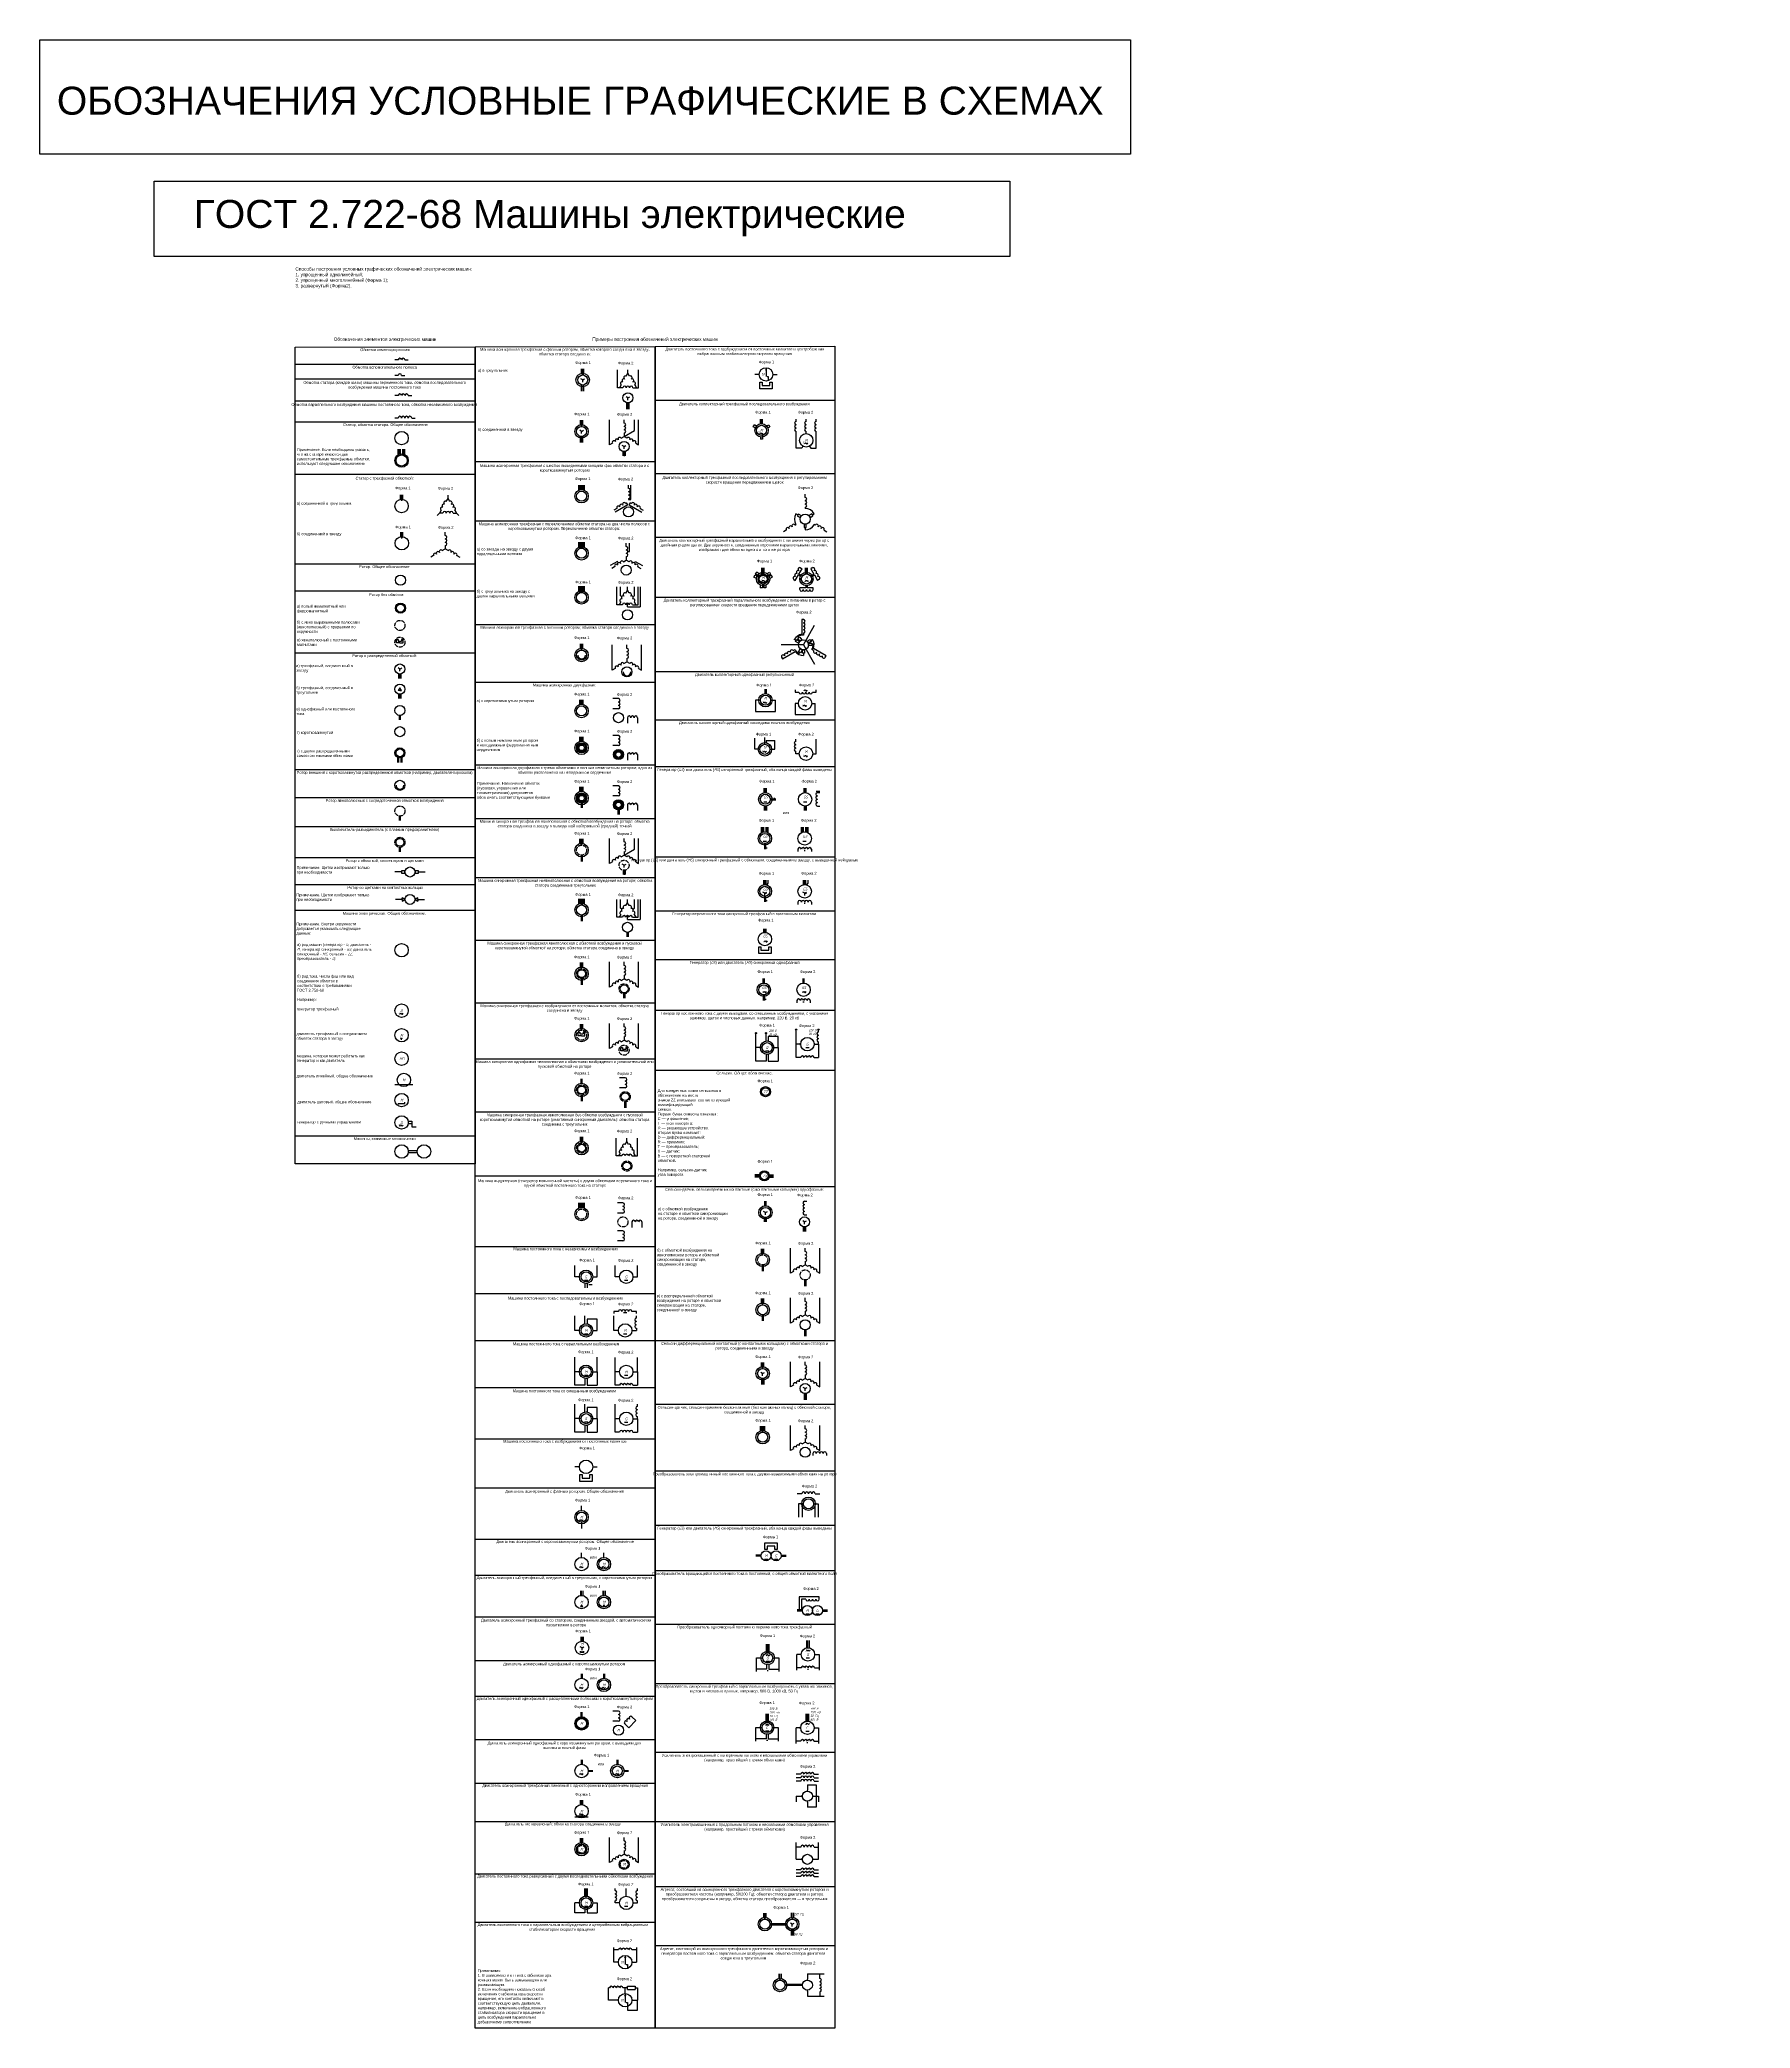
# Model space of a CAD drawing. Header units: millimetres. Extents: x 1912 to 3443, y 575 to 2353.
import ezdxf

# ---------------------------------------------------------------- set-up
doc = ezdxf.new("R2010")
doc.units = ezdxf.units.MM
doc.linetypes.add('ACAD_ISO02W100', pattern=[15, 12, -3])
doc.layers.add('Пунктир', color=7, linetype='ACAD_ISO02W100')
doc.styles.get("Standard").update_dxf_attribs({"font": 'arial.ttf'})
pattern_1 = [(0, (0, 0), (0, 6.985), [5.08, -1.905]), (90, (0, 0), (-6.985, 4e-16), [5.08, -1.905])]
pattern_2 = [(0, (-0.328, -18.039), (0, 6.985), [5.08, -1.905]), (90, (-0.328, -18.039), (-6.985, 4e-16), [5.08, -1.905])]
pattern_3 = [(0, (0, -18.579), (0, 6.985), [5.08, -1.905]), (90, (0, -18.579), (-6.985, 4e-16), [5.08, -1.905])]

msp = doc.modelspace()

# ---------------------------------------------------------------- hatches: boundary and pattern name
at = {"true_color": 0x000000}
h = msp.add_hatch(color=18, dxfattribs=at)
h.dxf.hatch_style = 1
h.paths.add_polyline_path([(2562, 2058.2), (2562, 2057.7, 0.414214), (2562.2, 2058, 0.414214)])
h.paths.add_polyline_path([(2562, 2058.2, 0.414214), (2561.7, 2058, 0.414214), (2562, 2057.7)])
h = msp.add_hatch()
h.set_pattern_fill('ANGLE', color=256)
h.set_pattern_definition([(0, (-683.602, -0.808), (0, 6.985), [5.08, -1.905]), (90, (-683.602, -0.808), (-6.985, 4e-16), [5.08, -1.905])])
h.paths.add_polyline_path([(2411.6, 2011.7, -0.010761), (2411.8, 2011.5), (2412, 2011.5, 0.584546)])
h.paths.add_polyline_path([(2411.8, 2011.5, 0.010761), (2411.6, 2011.7, 0.262191), (2411.5, 2011.5, 0.267949), (2411.7, 2011.3)])
h.paths.add_polyline_path([(2411.8, 2011.5), (2411.7, 2011.3, 0.262191), (2411.9, 2011.3, 0.010761)])
h.paths.add_polyline_path([(2412, 2011.5), (2411.8, 2011.5, -0.010761), (2411.9, 2011.3, 0.273724)])
h = msp.add_hatch()
h.set_pattern_fill('ANGLE', color=256)
h.set_pattern_definition([(0, (142.302, 72.771), (0, 6.985), [5.08, -1.905]), (90, (142.302, 72.771), (-6.985, 4e-16), [5.08, -1.905])])
h.paths.add_polyline_path([(3119.5, 1996.6, 1), (3118.9, 1996.6, 1)])
h = msp.add_hatch()
h.set_pattern_fill('ANGLE', color=256)
h.set_pattern_definition([(0, (-3e-12, 19), (0, 6.985), [5.08, -1.905]), (90, (-3e-12, 19), (-6.985, 4e-16), [5.08, -1.905])])
h.paths.add_polyline_path([(3355.1, 2002.7), (3355.1, 2001.7, 0.414214), (3355.6, 2002.2, 0.414214)])
h.paths.add_polyline_path([(3355.1, 2002.7, 0.414214), (3354.6, 2002.2), (3355.1, 2002.2)])
h.paths.add_polyline_path([(3355.1, 2002.2), (3354.6, 2002.2, 0.414214), (3355.1, 2001.7)])
h = msp.add_hatch()
h.set_pattern_fill('ANGLE', color=256)
h.set_pattern_definition(pattern_1)
h.paths.add_polyline_path([(3354.6, 2002.2), (3355.6, 2002.2, 1)])
h.paths.add_polyline_path([(3355.1, 2002.2), (3354.6, 2002.2, 0.414214), (3355.1, 2001.7)])
h.paths.add_polyline_path([(3355.6, 2002.2), (3355.1, 2002.2), (3355.1, 2001.7, 0.414214)])
h.paths.add_polyline_path([(3365.6, 2002.2), (3366.6, 2002.2, 1)])
h.paths.add_polyline_path([(3366.1, 2002.2), (3365.6, 2002.2, 0.414214), (3366.1, 2001.7)])
h.paths.add_polyline_path([(3366.6, 2002.2), (3366.1, 2002.2), (3366.1, 2001.7, 0.414214)])
h = msp.add_hatch()
h.set_pattern_fill('ANGLE', color=256)
h.set_pattern_definition([(0, (10.973, 19), (0, 6.985), [5.08, -1.905]), (90, (10.973, 19), (-6.985, 4e-16), [5.08, -1.905])])
h.paths.add_polyline_path([(3366.1, 2002.7), (3366.1, 2001.7, 0.414214), (3366.6, 2002.2, 0.414214)])
h.paths.add_polyline_path([(3366.1, 2002.7, 0.414214), (3365.6, 2002.2), (3366.1, 2002.2)])
h.paths.add_polyline_path([(3366.1, 2002.2), (3365.6, 2002.2, 0.414214), (3366.1, 2001.7)])
h = msp.add_hatch()
h.set_pattern_fill('ANGLE', color=256)
h.set_pattern_definition([(0, (-564.516, 65.4206), (0, 6.985), [5.08, -1.905]), (90, (-564.516, 65.4206), (-6.985, 4e-16), [5.08, -1.905])])
h.paths.add_polyline_path([(2412.6, 1989.2, 1), (2412.1, 1989.2, 1)])
h = msp.add_hatch()
h.set_pattern_fill('ANGLE', color=256)
h.set_pattern_definition(pattern_1)
h.paths.add_polyline_path([(3344.2, 1986.7), (3344.2, 1985.7, 0.414214), (3344.7, 1986.2, 0.414214)])
h.paths.add_polyline_path([(3344.2, 1986.7, 0.414214), (3343.7, 1986.2), (3344.2, 1986.2)])
h.paths.add_polyline_path([(3344.2, 1986.2), (3343.7, 1986.2, 0.414214), (3344.2, 1985.7)])
h = msp.add_hatch()
h.set_pattern_fill('ANGLE', color=256)
h.set_pattern_definition(pattern_1)
h.paths.add_polyline_path([(3355.1, 1983.7), (3355.1, 1982.7, 0.414214), (3355.6, 1983.2, 0.414214)])
h.paths.add_polyline_path([(3355.1, 1983.7, 0.414214), (3354.6, 1983.2), (3355.1, 1983.2)])
h.paths.add_polyline_path([(3355.1, 1983.2), (3354.6, 1983.2, 0.414214), (3355.1, 1982.7)])
h = msp.add_hatch()
h.set_pattern_fill('ANGLE', color=256)
h.set_pattern_definition(pattern_1)
h.paths.add_polyline_path([(3366.1, 1980.7), (3366.1, 1979.7, 0.414214), (3366.6, 1980.2, 0.414214)])
h.paths.add_polyline_path([(3366.1, 1980.7, 0.414214), (3365.6, 1980.2), (3366.1, 1980.2)])
h.paths.add_polyline_path([(3366.1, 1980.2), (3365.6, 1980.2, 0.414214), (3366.1, 1979.7)])
h = msp.add_hatch()
h.set_pattern_fill('ANGLE', color=256)
h.set_pattern_definition([(0, (75.8975, -20.728), (0, 6.985), [5.08, -1.905]), (90, (75.8975, -20.728), (-6.985, 4e-16), [5.08, -1.905])])
h.paths.add_polyline_path([(3430.5, 1981.5), (3431.5, 1981.5, 1)])
h.paths.add_polyline_path([(3431, 1981.5), (3430.5, 1981.5, 0.414214), (3431, 1981)])
h.paths.add_polyline_path([(3431.5, 1981.5), (3431, 1981.5), (3431, 1981, 0.414214)])
h.paths.add_polyline_path([(3441.5, 1981.5), (3442.5, 1981.5, 1)])
h.paths.add_polyline_path([(3442, 1981.5), (3441.5, 1981.5, 0.414214), (3442, 1981)])
h.paths.add_polyline_path([(3442.5, 1981.5), (3442, 1981.5), (3442, 1981, 0.414214)])
h = msp.add_hatch()
h.set_pattern_fill('ANGLE', color=256)
h.set_pattern_definition(pattern_1)
h.paths.add_polyline_path([(3441.5, 1981.5), (3442, 1981.5), (3442, 1981, 0.414214), (3442.5, 1981.5, 1)])
h.paths.add_polyline_path([(3442, 1981.5), (3441.5, 1981.5, 0.414214), (3442, 1981)])
h = msp.add_hatch(dxfattribs=at)
h.set_pattern_fill('ANGLE', color=18)
h.set_pattern_definition([(0, (20.78, -96.577), (0, 6.985), [5.08, -1.905]), (90, (20.78, -96.577), (-6.985, 4e-16), [5.08, -1.905])])
h.paths.add_polyline_path([(2037.2, 1963.7), (2035.1, 1961.6), (2035.8, 1960.9)])
h.paths.add_polyline_path([(2036.4, 1962.9), (2037.2, 1963.7), (2034.4, 1962.3), (2035.1, 1961.6)])
h = msp.add_hatch()
h.set_pattern_fill('ANGLE', color=256)
h.set_pattern_definition([(0, (3e-12, -19), (0, 6.985), [5.08, -1.905]), (90, (3e-12, -19), (-6.985, 4e-16), [5.08, -1.905])])
h.paths.add_polyline_path([(3355.1, 1964.7), (3355.1, 1963.7, 0.414214), (3355.6, 1964.2, 0.414214)])
h.paths.add_polyline_path([(3355.1, 1964.7, 0.414214), (3354.6, 1964.2), (3355.1, 1964.2)])
h.paths.add_polyline_path([(3355.1, 1964.2), (3354.6, 1964.2, 0.414214), (3355.1, 1963.7)])
h = msp.add_hatch()
h.set_pattern_fill('ANGLE', color=256)
h.set_pattern_definition(pattern_1)
h.paths.add_polyline_path([(3355.6, 1964.2), (3354.6, 1964.2, 1)])
h.paths.add_polyline_path([(3355.1, 1964.7), (3355.1, 1964.2), (3355.6, 1964.2, 0.414214)])
h.paths.add_polyline_path([(3355.1, 1964.7, 0.414214), (3354.6, 1964.2), (3355.1, 1964.2)])
h.paths.add_polyline_path([(3366.1, 1964.7), (3366.1, 1964.2), (3366.6, 1964.2, 0.414214)])
h.paths.add_polyline_path([(3366.6, 1964.2), (3365.6, 1964.2, 1)])
h.paths.add_polyline_path([(3366.1, 1964.7, 0.414214), (3365.6, 1964.2), (3366.1, 1964.2)])
h = msp.add_hatch()
h.set_pattern_fill('ANGLE', color=256)
h.set_pattern_definition([(0, (10.973, -19), (0, 6.985), [5.08, -1.905]), (90, (10.973, -19), (-6.985, 4e-16), [5.08, -1.905])])
h.paths.add_polyline_path([(3366.1, 1964.7), (3366.1, 1963.7, 0.414214), (3366.6, 1964.2, 0.414214)])
h.paths.add_polyline_path([(3366.1, 1964.7, 0.414214), (3365.6, 1964.2), (3366.1, 1964.2)])
h.paths.add_polyline_path([(3366.1, 1964.2), (3365.6, 1964.2, 0.414214), (3366.1, 1963.7)])
h = msp.add_hatch()
h.set_pattern_fill('ANGLE', color=256)
h.set_pattern_definition(pattern_1)
h.paths.add_polyline_path([(2956.5, 1924.3, 0.262191), (2956.4, 1924, 0.267949), (2956.5, 1923.8), (2956.7, 1924, 0.010761)])
h.paths.add_polyline_path([(2956.5, 1924.3, -0.010761), (2956.7, 1924), (2956.9, 1924, 0.584546)])
h.paths.add_polyline_path([(2956.9, 1924), (2956.7, 1924, -0.010761), (2956.8, 1923.8, 0.273724)])
h.paths.add_polyline_path([(2956.7, 1924), (2956.5, 1923.8, 0.262191), (2956.8, 1923.8, 0.010761)])
h = msp.add_hatch()
h.set_pattern_fill('ANGLE', color=256)
h.set_pattern_definition(pattern_1)
h.paths.add_polyline_path([(2977.2, 1924.3), (2977.2, 1924, -0.010761), (2977.3, 1923.8, 0.273724), (2977.4, 1924, 0.414214)])
h.paths.add_polyline_path([(2977.2, 1924.3, 0.13713), (2977, 1924.3, -0.010761), (2977.2, 1924)])
h.paths.add_polyline_path([(2977, 1924.3, 0.262191), (2976.9, 1924, 0.267949), (2977, 1923.8), (2977.2, 1924, 0.010761)])
h.paths.add_polyline_path([(2977.2, 1924), (2977, 1923.8, 0.262191), (2977.3, 1923.8, 0.010761)])
h = msp.add_hatch()
h.set_pattern_fill('ANGLE', color=256)
h.set_pattern_definition(pattern_2)
h.paths.add_polyline_path([(2956.2, 1906.2, 0.262191), (2956.1, 1906, 0.267949), (2956.2, 1905.8), (2956.3, 1906, 0.010761)])
h.paths.add_polyline_path([(2956.2, 1906.2, -0.010761), (2956.3, 1906), (2956.6, 1906, 0.584546)])
h.paths.add_polyline_path([(2956.6, 1906), (2956.3, 1906, -0.010761), (2956.5, 1905.8, 0.273724)])
h.paths.add_polyline_path([(2956.3, 1906), (2956.2, 1905.8, 0.262191), (2956.5, 1905.8, 0.010761)])
h = msp.add_hatch()
h.set_pattern_fill('ANGLE', color=256)
h.set_pattern_definition(pattern_2)
h.paths.add_polyline_path([(2976.8, 1906.3), (2976.8, 1906, -0.010761), (2977, 1905.8, 0.273724), (2977.1, 1906, 0.414214)])
h.paths.add_polyline_path([(2976.8, 1906.3, 0.13713), (2976.7, 1906.2, -0.010761), (2976.8, 1906)])
h.paths.add_polyline_path([(2976.7, 1906.2, 0.262191), (2976.6, 1906, 0.267949), (2976.7, 1905.8), (2976.8, 1906, 0.010761)])
h.paths.add_polyline_path([(2976.8, 1906), (2976.7, 1905.8, 0.262191), (2977, 1905.8, 0.010761)])
h = msp.add_hatch()
h.set_pattern_fill('ANGLE', color=256)
h.set_pattern_definition([(0, (2.027, -20.98), (0, 6.985), [5.08, -1.905]), (90, (2.027, -20.98), (-6.985, 4e-16), [5.08, -1.905])])
h.paths.add_polyline_path([(2979.2, 1903.3), (2979.2, 1903.1, -0.010761), (2979.3, 1902.8, 0.273724), (2979.4, 1903.1, 0.414214)])
h.paths.add_polyline_path([(2979.2, 1903.3, 0.13713), (2979, 1903.3, -0.010761), (2979.2, 1903.1)])
h.paths.add_polyline_path([(2979, 1903.3, 0.262191), (2978.9, 1903.1, 0.267949), (2979.1, 1902.8), (2979.2, 1903.1, 0.010761)])
h.paths.add_polyline_path([(2979.2, 1903.1), (2979.1, 1902.8, 0.262191), (2979.3, 1902.8, 0.010761)])
h = msp.add_hatch()
h.set_pattern_fill('ANGLE', color=256)
h.set_pattern_definition(pattern_1)
h.paths.add_polyline_path([(2979.2, 1903.3, -0.010761), (2979.2, 1903.1), (2979.4, 1903.1, 0.420531)])
h.paths.add_polyline_path([(2979.2, 1903.3, 0.407924), (2978.9, 1903.1, 0.407924), (2979.2, 1902.8, 0.021524)])
h.paths.add_polyline_path([(2979.4, 1903.1), (2979.2, 1903.1, -0.010761), (2979.2, 1902.8, 0.420531)])
h = msp.add_hatch(dxfattribs=at)
h.set_pattern_fill('ANGLE', color=18)
h.set_pattern_definition([(0, (155, -257), (0, 6.985), [5.08, -1.905]), (90, (155, -257), (-6.985, 4e-16), [5.08, -1.905])])
h.paths.add_polyline_path([(2171.4, 1803.3), (2169.3, 1801.2), (2170, 1800.5)])
h.paths.add_polyline_path([(2170.6, 1802.5), (2171.4, 1803.3), (2168.6, 1801.9), (2169.3, 1801.2)])
h = msp.add_hatch(dxfattribs=at)
h.set_pattern_fill('ANGLE', color=18)
h.set_pattern_definition([(0, (154.978, -270.92), (0, 6.985), [5.08, -1.905]), (90, (154.978, -270.92), (-6.985, 4e-16), [5.08, -1.905])])
h.paths.add_polyline_path([(2171.4, 1789.4), (2169.3, 1787.3), (2170, 1786.6)])
h.paths.add_polyline_path([(2170.6, 1788.6), (2171.4, 1789.4), (2168.6, 1788), (2169.3, 1787.3)])
h = msp.add_hatch()
h.set_pattern_fill('ANGLE', color=256)
h.set_pattern_definition(pattern_3)
h.paths.add_polyline_path([(2183.3, 1676.3, -0.010761), (2183.4, 1676.1), (2183.7, 1676.1, 0.584546)])
h.paths.add_polyline_path([(2183.3, 1676.3, 0.262191), (2183.2, 1676.1, 0.267949), (2183.3, 1675.8), (2183.4, 1676.1, 0.010761)])
h.paths.add_polyline_path([(2183.4, 1676.1), (2183.3, 1675.8, 0.262191), (2183.5, 1675.8, 0.010761)])
h.paths.add_polyline_path([(2183.7, 1676.1), (2183.4, 1676.1, -0.010761), (2183.5, 1675.8, 0.273724)])
h.paths.add_polyline_path([(2203.9, 1676.3, 0.13713), (2203.8, 1676.3, -0.010761), (2203.9, 1676.1)])
h.paths.add_polyline_path([(2203.8, 1676.3, 0.262191), (2203.6, 1676.1, 0.267949), (2203.8, 1675.8), (2203.9, 1676.1, 0.010761)])
h.paths.add_polyline_path([(2203.9, 1676.1), (2203.8, 1675.8, 0.262191), (2204, 1675.8, 0.010761)])
h.paths.add_polyline_path([(2203.9, 1676.3), (2203.9, 1676.1, -0.010761), (2204, 1675.8, 0.273724), (2204.1, 1676.1, 0.414214)])
h = msp.add_hatch()
h.set_pattern_fill('ANGLE', color=256)
h.set_pattern_definition(pattern_3)
h.paths.add_polyline_path([(2155.3, 1643), (2155, 1643, -0.010761), (2155, 1642.8, 0.420531)])
h.paths.add_polyline_path([(2155, 1643.3, -0.010761), (2155, 1643), (2155.3, 1643, 0.420531)])
h.paths.add_polyline_path([(2155, 1643.3, 0.407924), (2154.8, 1643, 0.407924), (2155, 1642.8, 0.021524)])
h = msp.add_hatch(color=18, dxfattribs=at)
h.dxf.hatch_style = 1
h.paths.add_polyline_path([(2399.1, 765.3), (2399.1, 765), (2400, 765)])
h.paths.add_polyline_path([(2400, 765), (2399.1, 765), (2399.1, 764.7)])
h = msp.add_hatch(color=18, dxfattribs=at)
h.dxf.hatch_style = 1
h.paths.add_polyline_path([(2436, 638.2), (2436, 637.8, 0.414214), (2436.2, 638, 0.414214)])
h.paths.add_polyline_path([(2436, 638.2, 0.414214), (2435.7, 638, 0.414214), (2436, 637.8)])
h = msp.add_hatch(color=18, dxfattribs=at)
h.dxf.hatch_style = 1
h.paths.add_polyline_path([(2436, 604.2), (2436, 603.7, 0.414214), (2436.2, 604, 0.414214)])
h.paths.add_polyline_path([(2436, 604.2, 0.414214), (2435.7, 604, 0.414214), (2436, 603.7)])

# ---------------------------------------------------------------- linework, layer by layer
for p, q in [((2140.7, 2063), (2301.7, 2063)), ((2233, 2067), (2230, 2067)), ((2239, 2067), (2242, 2067)), ((2140.7, 2050), (2301.7, 2050)), ((2233, 2053), (2230, 2053)), ((2236, 2053), (2239, 2053)), ((2398, 2049), (2396.3, 2050)), ((2397, 2054.9), (2397, 2059)), ((2398, 2054.7), (2397.5, 2053.8)), ((2398.5, 2053.8), (2397.5, 2053.8)), ((2398, 2055), (2398, 2059)), ((2398, 2054.7), (2398.5, 2053.8)), ((2398, 2049), (2399.7, 2050)), ((2398, 2047), (2398, 2049)), ((2399, 2054.9), (2399, 2059)), ((2429, 2042), (2429, 2058)), ((2437, 2052.4), (2438.5, 2055)), ((2438.5, 2055), (2438.5, 2058)), ((2440, 2052.4), (2438.5, 2055)), ((2448, 2042), (2448, 2058)), ((2556, 2054), (2552, 2054)), ((2556.5, 2041), (2556.5, 2047)), ((2556.5, 2047), (2558.5, 2047)), ((2558.5, 2047), (2558.5, 2044)), ((2562, 2060), (2562, 2052)), ((2563, 2052), (2564, 2052)), ((2564, 2052), (2564, 2048.3)), ((2565.5, 2044), (2565.5, 2047)), ((2565.5, 2047), (2567.5, 2047)), ((2567.5, 2047), (2567.5, 2041)), ((2568, 2054), (2572, 2054)), ((2140.7, 2030.3), (2301.7, 2030.3)), ((2233, 2035), (2230, 2035)), ((2242, 2035), (2245, 2035)), ((2397, 2039), (2397, 2044.6)), ((2398, 2044.5), (2398, 2039)), ((2399, 2039), (2399, 2044.6)), ((2431, 2042), (2429, 2042)), ((2432.5, 2044.6), (2431, 2042)), ((2434, 2042), (2431, 2042)), ((2438.5, 2033), (2436.8, 2034)), ((2437.5, 2023), (2437.5, 2028.6)), ((2438.5, 2033), (2440.2, 2034)), ((2438.5, 2031), (2438.5, 2033)), ((2438.5, 2028.5), (2438.5, 2023)), ((2439.5, 2023), (2439.5, 2028.6)), ((2443, 2042), (2446, 2042)), ((2444.5, 2044.6), (2446, 2042)), ((2446, 2042), (2448, 2042)), ((2462.7, 2030.9), (2623.7, 2030.9)), ((2567.5, 2041), (2556.5, 2041)), ((2558.5, 2044), (2565.5, 2044)), ((2140.7, 2011.7), (2301.7, 2011.7)), ((2233, 2015), (2230, 2015)), ((2245, 2015), (2248, 2015)), ((2396, 2008.9), (2396, 2013)), ((2397, 2009), (2397, 2013)), ((2398, 2008.9), (2398, 2013)), ((2422, 1991), (2422, 2013.5)), ((2435, 2010.5), (2435, 2013.5)), ((2444.3, 2003.9), (2444.3, 2013.5)), ((2448, 1991), (2448, 2013.5)), ((2557, 2009.9), (2557, 2014)), ((2558, 2010), (2558, 2014)), ((2559, 2009.9), (2559, 2014)), ((2589, 2012), (2589, 2014)), ((2598, 2012), (2598, 2014)), ((2607, 2012), (2607, 2014)), ((2397, 2003), (2395.3, 2004)), ((2396, 1993), (2396, 1998.6)), ((2397, 2008.1), (2396.6, 2008.4)), ((2397, 2008.1), (2397.4, 2008.4)), ((2397, 2007.6), (2397, 2008.1)), ((2397, 2008.1), (2397.5, 2008.1)), ((2397, 2003), (2398.7, 2004)), ((2397, 2001), (2397, 2003)), ((2397, 1998.5), (2397, 1993)), ((2398, 1993), (2398, 1998.6)), ((2424.6, 1992.5), (2422, 1991)), ((2432.4, 1997), (2435, 1998.5)), ((2435, 1998.5), (2444.3, 2003.9)), ((2435, 2001.5), (2435, 1998.5)), ((2437.6, 1997), (2435, 1998.5)), ((2445.4, 1992.5), (2448, 1991)), ((2550.6, 2007.1), (2551.6, 2008.9)), ((2553.7, 2005.3), (2550.6, 2007.1)), ((2553.4, 2007.8), (2551.6, 2008.9)), ((2557, 1998.1), (2557, 1996)), ((2559, 1996), (2557, 1996)), ((2559, 1999.6), (2559, 1996)), ((2561.3, 2007.1), (2564.4, 2008.9)), ((2563.6, 2006.1), (2565.4, 2007.1)), ((2564.4, 2008.9), (2565.4, 2007.1)), ((2589, 1988.1), (2589, 2003)), ((2598, 2001), (2598, 2003)), ((2607, 1988.1), (2607, 2003)), ((2233, 1982.2), (2233, 1987)), ((2234, 1982.7), (2234, 1987)), ((2235, 1982.9), (2235, 1987)), ((2237, 1981.9), (2237, 1987)), ((2238, 1981.6), (2238, 1987)), ((2239, 1981), (2239, 1987)), ((2301.7, 1976), (2462.7, 1976)), ((2435, 1989.5), (2433.3, 1990.5)), ((2434, 1985.1), (2434, 1981.1)), ((2435, 1989.5), (2436.7, 1990.5)), ((2435, 1987.5), (2435, 1989.5)), ((2435, 1985), (2435, 1981)), ((2436, 1985.1), (2436, 1981.1)), ((2594, 1988.1), (2589, 1988.1)), ((2595, 1989.8), (2594, 1988.1)), ((2601, 1989.8), (2602, 1988.1)), ((2602, 1988.1), (2607, 1988.1)), ((2140.7, 1964.7), (2301.7, 1964.7)), ((2462.7, 1965.3), (2623.7, 1965.3)), ((2235, 1942.2), (2235, 1946.3)), ((2236, 1942), (2235.5, 1941.1)), ((2236.5, 1941.1), (2235.5, 1941.1)), ((2236, 1942.3), (2236, 1946.3)), ((2236, 1942), (2236.5, 1941.1)), ((2237, 1942.2), (2237, 1946.3)), ((2276, 1940.4), (2277.5, 1943)), ((2277.5, 1943), (2277.5, 1946)), ((2279, 1940.4), (2277.5, 1943)), ((2394.5, 1950.5), (2394.5, 1955)), ((2395.5, 1950.8), (2395.5, 1955)), ((2396.5, 1951), (2396.5, 1955)), ((2397.5, 1951), (2397.5, 1955)), ((2398.5, 1950.8), (2398.5, 1955)), ((2399.5, 1950.5), (2399.5, 1955)), ((2436.4, 1938.5), (2437.3, 1939)), ((2438.3, 1937.3), (2437.3, 1939)), ((2439, 1952), (2439, 1955)), ((2439, 1943), (2439, 1942)), ((2439, 1942), (2441, 1942)), ((2439.7, 1937.3), (2440.7, 1939)), ((2441.6, 1938.5), (2440.7, 1939)), ((2441, 1942), (2441, 1955)), ((2597, 1944), (2597, 1947)), ((2270, 1930), (2267.9, 1927.9)), ((2271.5, 1932.6), (2270, 1930)), ((2273, 1930), (2270, 1930)), ((2282, 1930), (2285, 1930)), ((2283.5, 1932.6), (2285, 1930)), ((2285, 1930), (2287.1, 1927.9)), ((2301.7, 1923), (2462.7, 1923)), ((2428.6, 1934), (2426, 1932.5)), ((2438.3, 1937.3), (2427, 1930.8)), ((2439.7, 1937.3), (2451, 1930.8)), ((2449.4, 1934), (2452, 1932.5)), ((2590.5, 1928.3), (2588.8, 1929.3)), ((2590.5, 1928.3), (2590, 1927.4)), ((2590, 1927.4), (2592.6, 1925.9)), ((2591, 1929.1), (2590.5, 1928.3)), ((2593.6, 1927.6), (2591, 1929.1)), ((2592.6, 1925.9), (2593.1, 1926.8)), ((2593.1, 1926.8), (2593.6, 1927.6)), ((2597, 1935), (2597, 1934)), ((2603, 1929.2), (2600.4, 1927.7)), ((2600.4, 1927.7), (2600.9, 1926.8)), ((2600.9, 1926.8), (2601.4, 1925.9)), ((2601.4, 1925.9), (2604, 1927.4)), ((2603.5, 1928.3), (2603, 1929.2)), ((2603.5, 1928.3), (2605.2, 1929.3)), ((2604, 1927.4), (2603.5, 1928.3)), ((2235.2, 1908.9), (2235.2, 1913)), ((2236.2, 1908.1), (2235.3, 1908.6)), ((2236.2, 1909), (2236.2, 1913)), ((2236.2, 1908.1), (2237.1, 1908.6)), ((2236.2, 1907.1), (2236.2, 1908.1)), ((2237.2, 1908.9), (2237.2, 1913)), ((2275, 1909.9), (2275, 1912.9)), ((2394.5, 1899.5), (2394.5, 1904)), ((2395.5, 1899.8), (2395.5, 1904)), ((2396.5, 1900), (2396.5, 1904)), ((2397.5, 1900), (2397.5, 1904)), ((2398.5, 1899.8), (2398.5, 1904)), ((2399.5, 1899.5), (2399.5, 1904)), ((2437, 1900), (2437, 1903)), ((2440, 1895.5), (2440, 1903)), ((2462.7, 1908.3), (2623.7, 1908.3)), ((2580.1, 1914.8), (2577.5, 1913.3)), ((2587.9, 1919.3), (2588.8, 1919.8)), ((2597, 1920), (2596, 1920)), ((2596, 1920), (2596, 1917)), ((2596, 1917), (2597, 1917)), ((2598, 1920), (2597, 1920)), ((2597, 1917), (2598, 1917)), ((2597, 1917), (2597, 1915)), ((2598, 1917), (2598, 1920)), ((2606.1, 1919.3), (2605.2, 1919.8)), ((2613.9, 1914.8), (2616.5, 1913.3)), ((2264.6, 1891.9), (2262, 1890.4)), ((2272.4, 1896.4), (2275, 1897.9)), ((2275, 1900.9), (2275, 1897.9)), ((2277.6, 1896.4), (2275, 1897.9)), ((2285.4, 1891.9), (2288, 1890.4)), ((2395.5, 1899.1), (2395.1, 1899.4)), ((2395.5, 1899.1), (2395.9, 1899.4)), ((2395.5, 1898.6), (2395.5, 1899.1)), ((2396, 1898.4), (2396.4, 1899.9)), ((2397, 1899.1), (2396.6, 1899.4)), ((2397, 1899.1), (2397.4, 1899.4)), ((2397, 1898.6), (2397, 1899.1)), ((2398, 1899.1), (2397.6, 1899.4)), ((2398, 1899.1), (2398.4, 1899.4)), ((2398, 1898.6), (2398, 1899.1)), ((2429, 1886.8), (2422.5, 1883.1)), ((2429.8, 1885.5), (2429, 1886.8)), ((2434.4, 1886.5), (2437, 1888)), ((2437, 1891), (2437, 1888)), ((2439.6, 1886.5), (2437, 1888)), ((2438.5, 1895.5), (2440, 1895.5)), ((2444.2, 1885.5), (2445, 1886.8)), ((2445, 1886.8), (2451.5, 1883.1)), ((2140.7, 1884.7), (2301.7, 1884.7)), ((2426.6, 1882), (2424, 1880.5)), ((2447.4, 1882), (2450, 1880.5)), ((2551.2, 1872.8), (2552.2, 1874.6)), ((2553.5, 1871.6), (2551.2, 1872.8)), ((2555.3, 1872.8), (2552.2, 1874.6)), ((2552.7, 1875.4), (2553.7, 1877.2)), ((2555.8, 1873.7), (2552.7, 1875.4)), ((2556, 1875.9), (2553.7, 1877.2)), ((2556, 1871.5), (2555, 1871.5)), ((2556, 1870.5), (2555, 1870.5)), ((2558.4, 1874.4), (2558.4, 1881)), ((2559.4, 1874.5), (2559.4, 1881)), ((2560.4, 1874.4), (2560.4, 1881)), ((2562.9, 1875.9), (2565.1, 1877.2)), ((2562.9, 1871.5), (2563.9, 1871.5)), ((2562.9, 1870.5), (2563.9, 1870.5)), ((2563.1, 1873.7), (2566.1, 1875.4)), ((2563.6, 1872.8), (2566.6, 1874.6)), ((2565.1, 1877.2), (2566.1, 1875.4)), ((2565.4, 1871.6), (2567.6, 1872.8)), ((2566.6, 1874.6), (2567.6, 1872.8)), ((2586.9, 1870.6), (2588.2, 1869.8)), ((2588.2, 1869.8), (2591, 1874.6)), ((2592.8, 1873.6), (2591, 1874.6)), ((2591.5, 1875.4), (2594.2, 1880.2)), ((2593.2, 1874.4), (2591.5, 1875.4)), ((2592.2, 1871.5), (2593.7, 1871.5)), ((2592.2, 1870.5), (2593.7, 1870.5)), ((2592.9, 1881), (2594.2, 1880.2)), ((2597.2, 1875.4), (2597.2, 1881)), ((2598.2, 1875.5), (2598.2, 1881)), ((2599.2, 1875.4), (2599.2, 1881)), ((2603.4, 1881), (2602.1, 1880.2)), ((2602.1, 1880.2), (2604.9, 1875.4)), ((2602.7, 1871.5), (2604.2, 1871.5)), ((2602.7, 1870.5), (2604.2, 1870.5)), ((2603.1, 1874.4), (2604.9, 1875.4)), ((2603.6, 1873.6), (2605.4, 1874.6)), ((2605.4, 1874.6), (2608.1, 1869.8)), ((2609.4, 1870.6), (2608.1, 1869.8)), ((2140.7, 1860.3), (2301.7, 1860.3)), ((2394.5, 1860), (2394.5, 1864.5)), ((2395.3, 1860), (2394.8, 1859.1)), ((2395.8, 1859.1), (2394.8, 1859.1)), ((2395.3, 1860), (2395.8, 1859.1)), ((2395.5, 1860.3), (2395.5, 1864.5)), ((2396, 1858.9), (2396.4, 1860.4)), ((2396.5, 1860.5), (2396.5, 1864.5)), ((2397, 1859.6), (2396.6, 1859.9)), ((2397, 1859.6), (2397.4, 1859.9)), ((2397, 1859.1), (2397, 1859.6)), ((2397.5, 1860.5), (2397.5, 1864.5)), ((2398, 1859.6), (2397.6, 1859.9)), ((2398, 1859.6), (2398.4, 1859.9)), ((2398, 1859.1), (2398, 1859.6)), ((2398.5, 1860.3), (2398.5, 1864.5)), ((2399.5, 1860), (2399.5, 1864.5)), ((2428.5, 1848), (2428.5, 1864)), ((2432, 1850.6), (2430.5, 1848)), ((2431.7, 1856), (2431.7, 1864)), ((2433, 1855.3), (2431.7, 1856)), ((2436.5, 1858.4), (2438, 1861)), ((2438, 1861), (2438, 1864)), ((2439.5, 1858.4), (2438, 1861)), ((2438, 1846), (2438, 1849.5)), ((2443, 1855.3), (2444.3, 1856)), ((2444, 1850.6), (2445.5, 1848)), ((2444.3, 1856), (2444.3, 1864)), ((2447.5, 1848), (2447.5, 1864)), ((2449.5, 1864), (2449.5, 1846)), ((2462.7, 1854.7), (2623.7, 1854.7)), ((2556.9, 1865.5), (2556.9, 1863)), ((2558.9, 1863), (2556.9, 1863)), ((2558.9, 1866.5), (2558.9, 1863)), ((2559.9, 1866.5), (2559.9, 1863)), ((2561.9, 1863), (2559.9, 1863)), ((2561.9, 1865.5), (2561.9, 1863)), ((2597.7, 1863), (2592.2, 1863)), ((2592.2, 1861.5), (2592.2, 1863)), ((2597.7, 1865), (2597.7, 1863)), ((2598.7, 1865), (2598.7, 1863)), ((2604.2, 1863), (2598.7, 1863)), ((2604.2, 1861.5), (2604.2, 1863)), ((2430.5, 1848), (2428.5, 1848)), ((2433.5, 1848), (2430.5, 1848)), ((2438, 1846), (2449.5, 1846)), ((2442.5, 1848), (2445.5, 1848)), ((2445.5, 1848), (2447.5, 1848)), ((2595.5, 1834.7), (2594, 1834.7)), ((2594, 1834.7), (2594, 1821.6)), ((2231.5, 1814), (2231.5, 1817)), ((2231.5, 1817), (2233, 1817)), ((2234.5, 1814), (2231.5, 1814)), ((2233, 1817), (2233, 1815.5)), ((2233, 1815.5), (2236, 1815.5)), ((2234.5, 1814), (2237.5, 1814)), ((2237.5, 1817), (2236, 1817)), ((2236, 1817), (2236, 1815.5)), ((2237.5, 1814), (2237.5, 1817)), ((2301.7, 1830.4), (2462.7, 1830.4)), ((2589, 1816), (2587.3, 1817)), ((2588.5, 1815.1), (2589, 1816)), ((2591.1, 1813.6), (2588.5, 1815.1)), ((2589, 1816), (2589.5, 1816.9)), ((2589.5, 1816.9), (2592.1, 1815.4)), ((2590.6, 1818), (2591.4, 1818.6)), ((2592.2, 1815.5), (2590.6, 1818)), ((2591.4, 1818.6), (2590.8, 1819.5)), ((2591.6, 1814.5), (2591.1, 1813.6)), ((2591.4, 1818.6), (2592.3, 1819.1)), ((2592.1, 1815.4), (2591.6, 1814.5)), ((2593.1, 1816), (2592.2, 1815.5)), ((2592.3, 1819.1), (2593.9, 1816.6)), ((2593.9, 1816.6), (2593.1, 1816)), ((2595.5, 1812.2), (2605.5, 1829.6)), ((2595.5, 1822.7), (2595.5, 1820.9)), ((2598.9, 1815.4), (2601.5, 1816.9)), ((2599.4, 1814.5), (2598.9, 1815.4)), ((2599.9, 1813.6), (2599.4, 1814.5)), ((2602.5, 1815.1), (2599.9, 1813.6)), ((2601.5, 1816.9), (2602, 1816)), ((2602, 1816), (2603.7, 1817)), ((2602, 1816), (2602.5, 1815.1)), ((2140.7, 1805.1), (2301.7, 1805.1)), ((2396, 1808.9), (2396, 1813)), ((2397, 1808.1), (2396.6, 1808.4)), ((2397, 1809), (2397, 1813)), ((2397, 1808.1), (2397.4, 1808.4)), ((2397, 1807.6), (2397, 1808.1)), ((2398, 1808.9), (2398, 1813)), ((2424.5, 1789.5), (2424.5, 1812)), ((2434.9, 1795.5), (2437.5, 1797)), ((2437.5, 1809), (2437.5, 1812)), ((2437.5, 1800), (2437.5, 1797)), ((2440.1, 1795.5), (2437.5, 1797)), ((2450.5, 1789.5), (2450.5, 1812)), ((2595.5, 1812.2), (2575.5, 1812.2)), ((2576, 1801), (2576.8, 1799.7)), ((2576.8, 1799.7), (2588.1, 1806.3)), ((2586.4, 1807), (2588, 1807.9)), ((2591.2, 1806), (2592.5, 1808.7)), ((2592.1, 1805.6), (2591.2, 1806)), ((2592.1, 1805.6), (2591.6, 1804.5)), ((2593, 1805.1), (2592.1, 1805.6)), ((2592.5, 1808.7), (2593.4, 1808.2)), ((2594.3, 1807.8), (2593, 1805.1)), ((2593.4, 1808.2), (2594.3, 1807.8)), ((2594.5, 1807.7), (2595.5, 1807.7)), ((2594.5, 1804.7), (2594.5, 1807.7)), ((2595.5, 1804.7), (2594.5, 1804.7)), ((2595.5, 1812.2), (2605.5, 1794.9)), ((2595.5, 1807.7), (2596.5, 1807.7)), ((2596.5, 1804.7), (2595.5, 1804.7)), ((2595.5, 1804.7), (2595.5, 1802.7)), ((2596.5, 1807.7), (2596.5, 1804.7)), ((2599.9, 1813.5), (2602.9, 1813.6)), ((2600, 1812.5), (2599.9, 1813.5)), ((2600, 1811.5), (2600, 1812.5)), ((2603, 1811.6), (2600, 1811.5)), ((2602.9, 1813.6), (2603, 1812.6)), ((2603, 1812.6), (2604.1, 1812.7)), ((2603, 1812.6), (2603, 1811.6)), ((2604.6, 1807), (2603, 1807.9)), ((2615.7, 1802.3), (2604.4, 1808.9)), ((2615, 1801), (2615.7, 1802.3)), ((2234.5, 1790.5), (2232.8, 1791.5)), ((2233.5, 1782), (2233.5, 1786.1)), ((2234.5, 1790.5), (2236.2, 1791.5)), ((2234.5, 1788.5), (2234.5, 1790.5)), ((2234.5, 1786), (2234.5, 1782)), ((2235.5, 1782), (2235.5, 1786.1)), ((2301.7, 1778.9), (2462.7, 1778.9)), ((2427.1, 1791), (2424.5, 1789.5)), ((2447.9, 1791), (2450.5, 1789.5)), ((2462.7, 1788.2), (2623.7, 1788.2)), ((2234.5, 1773.8), (2233, 1771.2)), ((2234.5, 1771.2), (2233, 1771.2)), ((2233.5, 1764), (2233.5, 1768.1)), ((2236, 1771.2), (2234.5, 1773.8)), ((2234.5, 1771.2), (2236, 1771.2)), ((2234.5, 1768), (2234.5, 1764)), ((2235.5, 1764), (2235.5, 1768.1)), ((2395.5, 1758.8), (2395.5, 1763)), ((2396.5, 1759), (2396.5, 1763)), ((2397.5, 1759), (2397.5, 1763)), ((2398.5, 1758.8), (2398.5, 1763)), ((2430, 1764), (2425, 1764)), ((2557, 1762.6), (2552.5, 1762.6)), ((2552.5, 1762.6), (2552.5, 1752.6)), ((2561, 1772.6), (2561, 1768.5)), ((2562, 1772.6), (2562, 1768.5)), ((2566, 1762.6), (2570.5, 1762.6)), ((2570.5, 1752.6), (2570.5, 1762.6)), ((2588, 1771.8), (2588, 1769.8)), ((2588, 1769.8), (2591.5, 1769.8)), ((2603.5, 1769.8), (2607, 1769.8)), ((2607, 1769.8), (2607, 1771.8)), ((2234, 1745), (2234, 1749)), ((2235, 1745), (2235, 1749)), ((2430, 1755), (2425, 1755)), ((2438, 1747), (2438, 1742)), ((2447, 1747), (2447, 1742)), ((2462.7, 1745.2), (2623.7, 1745.2)), ((2552.5, 1752.6), (2570.5, 1752.6)), ((2591, 1759.8), (2588, 1759.8)), ((2588, 1759.8), (2588, 1749.8)), ((2588, 1749.8), (2606, 1749.8)), ((2603, 1759.8), (2606, 1759.8)), ((2606, 1749.8), (2606, 1759.8)), ((2395.5, 1725.8), (2395.5, 1730)), ((2396.5, 1726), (2396.5, 1730)), ((2397.5, 1726), (2397.5, 1730)), ((2398.5, 1725.8), (2398.5, 1730)), ((2430, 1731), (2425, 1731)), ((2552, 1718.7), (2552, 1728.7)), ((2561, 1723.2), (2561, 1729.4)), ((2562, 1726.7), (2562, 1724.6)), ((2562, 1726.7), (2570, 1726.7)), ((2570, 1718.7), (2570, 1726.7)), ((2588.8, 1725.8), (2588.8, 1727.8)), ((2606.8, 1714.8), (2606.8, 1727.8)), ((2232.5, 1707), (2232.5, 1711.5)), ((2233.5, 1707), (2233.5, 1711.1)), ((2235.5, 1707), (2235.5, 1712.1)), ((2236.5, 1707), (2236.5, 1712.6)), ((2430, 1722), (2425, 1722)), ((2438, 1714), (2438, 1709)), ((2447, 1714), (2447, 1709)), ((2556.5, 1718.7), (2552, 1718.7)), ((2565.5, 1718.7), (2570, 1718.7)), ((2588.8, 1714.8), (2588.8, 1716.8)), ((2591.8, 1714.8), (2588.8, 1714.8)), ((2603.8, 1714.8), (2606.8, 1714.8)), ((2140.7, 1700.6), (2301.7, 1700.6)), ((2301.7, 1704.9), (2462.7, 1704.9)), ((2462.7, 1703.2), (2623.7, 1703.2)), ((2140.7, 1675.6), (2301.7, 1675.6)), ((2395.5, 1680.8), (2395.5, 1685)), ((2396.5, 1681), (2396.5, 1685)), ((2396.5, 1672.6), (2396.5, 1666.5)), ((2397.5, 1681), (2397.5, 1685)), ((2397.5, 1672.6), (2397.5, 1666.5)), ((2398.5, 1680.8), (2398.5, 1685)), ((2430, 1686), (2425, 1686)), ((2430, 1677), (2425, 1677)), ((2560.4, 1679.9), (2560.4, 1684)), ((2560.5, 1671), (2560.5, 1672)), ((2561.4, 1680), (2561.4, 1684)), ((2561.5, 1671), (2561.5, 1672)), ((2562.4, 1679.9), (2562.4, 1684)), ((2562.5, 1671), (2562.5, 1672)), ((2565.9, 1674.5), (2570.9, 1674.5)), ((2565.9, 1673.5), (2570.9, 1673.5)), ((2569, 1675), (2570, 1675)), ((2596, 1679.9), (2596, 1684)), ((2596.1, 1671), (2596.1, 1672)), ((2597, 1680), (2597, 1684)), ((2597.1, 1671), (2597.1, 1672)), ((2598, 1679.9), (2598, 1684)), ((2598.1, 1671), (2598.1, 1672)), ((2610, 1681), (2607, 1681)), ((2608, 1680), (2610, 1680)), ((2234, 1655), (2234, 1659)), ((2235, 1655), (2235, 1659)), ((2301.7, 1656.9), (2462.7, 1656.9)), ((2429.5, 1666.6), (2429.5, 1660.5)), ((2430.5, 1666.6), (2430.5, 1660.5)), ((2438, 1669), (2438, 1664)), ((2447, 1669), (2447, 1664)), ((2560.4, 1668.1), (2560.4, 1664)), ((2561.4, 1668), (2561.4, 1664)), ((2562.4, 1668.1), (2562.4, 1664)), ((2596, 1668.1), (2596, 1664)), ((2597, 1668), (2597, 1664)), ((2598, 1668.1), (2598, 1664)), ((2608, 1668), (2610, 1668)), ((2140.7, 1649.6), (2301.7, 1649.6)), ((2395.5, 1634.3), (2395.5, 1638.5)), ((2396.5, 1634.5), (2396.5, 1638.5)), ((2397.5, 1634.5), (2397.5, 1638.5)), ((2398.5, 1634.3), (2398.5, 1638.5)), ((2422, 1616.5), (2422, 1639)), ((2435, 1636), (2435, 1639)), ((2444.3, 1629.4), (2444.3, 1639)), ((2448, 1616.5), (2448, 1639)), ((2558, 1644.2), (2558, 1649)), ((2559, 1644.7), (2559, 1649)), ((2560, 1644.9), (2560, 1649)), ((2560.1, 1636), (2560.1, 1637)), ((2561.1, 1636), (2561.1, 1637)), ((2562, 1644.9), (2562, 1649)), ((2562.1, 1636), (2562.1, 1637)), ((2563, 1644.7), (2563, 1649)), ((2564, 1644.2), (2564, 1649)), ((2593.6, 1644.2), (2593.6, 1649)), ((2594.6, 1644.7), (2594.6, 1649)), ((2595.6, 1644.9), (2595.6, 1649)), ((2595.6, 1636), (2595.6, 1637)), ((2596.6, 1636), (2596.6, 1637)), ((2597.6, 1644.9), (2597.6, 1649)), ((2597.6, 1644.9), (2597.6, 1649)), ((2597.6, 1636), (2597.6, 1637)), ((2598.6, 1644.7), (2598.6, 1649)), ((2599.6, 1644.2), (2599.6, 1649)), ((2140.7, 1621.8), (2301.7, 1621.8)), ((2234, 1627), (2234, 1631)), ((2235, 1627), (2235, 1631)), ((2396.5, 1624), (2396.5, 1618.5)), ((2397, 1633.6), (2396.6, 1633.9)), ((2397, 1633.6), (2397.4, 1633.9)), ((2397, 1633.1), (2397, 1633.6)), ((2397, 1633.6), (2397.5, 1633.6)), ((2397.5, 1624), (2397.5, 1618.5)), ((2432.4, 1622.5), (2435, 1624)), ((2435, 1624), (2444.3, 1629.4)), ((2435, 1627), (2435, 1624)), ((2437.6, 1622.5), (2435, 1624)), ((2462.7, 1622.4), (2623.7, 1622.4)), ((2560.5, 1634.5), (2560.5, 1629.5)), ((2561.5, 1634.5), (2561.5, 1629.5)), ((2563, 1630.4), (2562, 1630.4)), ((2590.6, 1629.3), (2590.6, 1627.3)), ((2597, 1628), (2596, 1628)), ((2602.6, 1629.3), (2602.6, 1627.3)), ((2236, 1609), (2230, 1609)), ((2239, 1610), (2236, 1610)), ((2236, 1610), (2236, 1609)), ((2236, 1609), (2236, 1608)), ((2236, 1608), (2239, 1608)), ((2239, 1609), (2239, 1610)), ((2239, 1608), (2239, 1609)), ((2248, 1610), (2248, 1609)), ((2251, 1610), (2248, 1610)), ((2248, 1609), (2248, 1608)), ((2248, 1608), (2251, 1608)), ((2251, 1609), (2251, 1610)), ((2251, 1608), (2251, 1609)), ((2251, 1609), (2257, 1609)), ((2301.7, 1604), (2462.7, 1604)), ((2424.6, 1618), (2422, 1616.5)), ((2435.1, 1615), (2433.3, 1616)), ((2434.1, 1610.6), (2434.1, 1606.6)), ((2435.1, 1615), (2436.8, 1616)), ((2435.1, 1613), (2435.1, 1615)), ((2435.1, 1610.5), (2435.1, 1606.5)), ((2436.1, 1610.6), (2436.1, 1606.6)), ((2445.4, 1618), (2448, 1616.5)), ((2560, 1597.6), (2560, 1601.7)), ((2561, 1597.7), (2561, 1601.7)), ((2562, 1597.6), (2562, 1601.7)), ((2564, 1599.1), (2564, 1601.7)), ((2595.6, 1597.6), (2595.6, 1601.7)), ((2596.6, 1597.7), (2596.6, 1601.7)), ((2597.6, 1597.6), (2597.6, 1601.7)), ((2599.6, 1599.1), (2599.6, 1601.7)), ((2140.7, 1597.7), (2301.7, 1597.7)), ((2236.4, 1584.5), (2230.4, 1584.5)), ((2236.4, 1584.5), (2236.4, 1586)), ((2239, 1584.5), (2236.4, 1586)), ((2236.4, 1584.5), (2236.4, 1583)), ((2236.4, 1583), (2239, 1584.5)), ((2250.6, 1586), (2248, 1584.5)), ((2248, 1584.5), (2250.6, 1583)), ((2250.6, 1584.5), (2250.6, 1586)), ((2250.6, 1584.5), (2256.6, 1584.5)), ((2250.6, 1584.5), (2250.6, 1583)), ((2394.5, 1580.4), (2394.5, 1585)), ((2395.5, 1580.8), (2395.5, 1585)), ((2396.5, 1581), (2396.5, 1585)), ((2397.5, 1581), (2397.5, 1585)), ((2398.5, 1580.8), (2398.5, 1585)), ((2399.5, 1580.4), (2399.5, 1585)), ((2428.5, 1568.5), (2428.5, 1584.5)), ((2431.7, 1576.5), (2431.7, 1584.5)), ((2438, 1581.5), (2438, 1584.5)), ((2444.3, 1576.5), (2444.3, 1584.5)), ((2447.5, 1568.5), (2447.5, 1584.5)), ((2449.5, 1584.5), (2449.5, 1566.5)), ((2561, 1590), (2559.3, 1591)), ((2560.5, 1587.2), (2560.5, 1582.2)), ((2561, 1590), (2562.7, 1591)), ((2561, 1588), (2561, 1590)), ((2561, 1590), (2562.5, 1590)), ((2561.5, 1587.2), (2561.5, 1582.2)), ((2563, 1583.1), (2562, 1583.1)), ((2563, 1597.4), (2564, 1599.1)), ((2596.6, 1590), (2594.8, 1591)), ((2596.6, 1590), (2598.3, 1591)), ((2596.6, 1588), (2596.6, 1590)), ((2596.6, 1590), (2598.1, 1590)), ((2598.6, 1597.4), (2599.6, 1599.1)), ((2140.7, 1574.7), (2301.7, 1574.7)), ((2397, 1580.6), (2396.5, 1579.7)), ((2397.5, 1579.7), (2396.5, 1579.7)), ((2396.5, 1570.5), (2396.5, 1565)), ((2397, 1580.6), (2397.5, 1579.7)), ((2397.5, 1570.5), (2397.5, 1565)), ((2430.5, 1568.5), (2428.5, 1568.5)), ((2432, 1571.1), (2430.5, 1568.5)), ((2433.5, 1568.5), (2430.5, 1568.5)), ((2433, 1575.7), (2431.7, 1576.5)), ((2436.5, 1578.9), (2438, 1581.5)), ((2439.5, 1578.9), (2438, 1581.5)), ((2438, 1566.5), (2438, 1570)), ((2438, 1566.5), (2449.5, 1566.5)), ((2442.5, 1568.5), (2445.5, 1568.5)), ((2443, 1575.7), (2444.3, 1576.5)), ((2444, 1571.1), (2445.5, 1568.5)), ((2445.5, 1568.5), (2447.5, 1568.5)), ((2462.7, 1574.3), (2623.7, 1574.3)), ((2590.6, 1582), (2590.6, 1580)), ((2597, 1580.7), (2596, 1580.7)), ((2602.6, 1582), (2602.6, 1580)), ((2301.7, 1548), (2462.7, 1548)), ((2437.6, 1555), (2437.6, 1551)), ((2438.6, 1555), (2438.6, 1551)), ((2560, 1554.9), (2560, 1558.1)), ((2561, 1555), (2561, 1558.1)), ((2562, 1554.9), (2562, 1558.1)), ((2462.7, 1530.7), (2623.7, 1530.7)), ((2555.5, 1536), (2555.5, 1542)), ((2555.5, 1542), (2557.5, 1542)), ((2566.5, 1536), (2555.5, 1536)), ((2557.5, 1542), (2557.5, 1539)), ((2557.5, 1539), (2564.5, 1539)), ((2564.5, 1539), (2564.5, 1542)), ((2564.5, 1542), (2566.5, 1542)), ((2566.5, 1542), (2566.5, 1536)), ((2396, 1523.9), (2396, 1527.9)), ((2396.5, 1513.5), (2396.5, 1508)), ((2397, 1523.1), (2396.6, 1523.4)), ((2397, 1524), (2397, 1527.9)), ((2397, 1523.1), (2397.4, 1523.4)), ((2397, 1522.6), (2397, 1523.1)), ((2397.5, 1513.5), (2397.5, 1508)), ((2398, 1523.9), (2398, 1527.9)), ((2422, 1506), (2422, 1528.5)), ((2432.4, 1512), (2435, 1513.5)), ((2435, 1525.5), (2435, 1528.5)), ((2435, 1516.5), (2435, 1513.5)), ((2437.6, 1512), (2435, 1513.5)), ((2448, 1506), (2448, 1528.5)), ((2559.5, 1509.7), (2559.5, 1513.7)), ((2560.5, 1509.7), (2560.5, 1513.7)), ((2595.1, 1509.7), (2595.1, 1513.7)), ((2596.1, 1509.7), (2596.1, 1513.7)), ((2424.6, 1507.5), (2422, 1506)), ((2434.6, 1500), (2434.6, 1496)), ((2435.6, 1500), (2435.6, 1496)), ((2445.4, 1507.5), (2448, 1506)), ((2559.5, 1499.2), (2559.5, 1494.2)), ((2560.5, 1499.2), (2560.5, 1494.2)), ((2562, 1495.1), (2561, 1495.1)), ((2589.6, 1494), (2589.6, 1492)), ((2601.6, 1494), (2601.6, 1492)), ((2301.7, 1492), (2462.7, 1492)), ((2462.7, 1485.3), (2623.7, 1485.3)), ((2596, 1492.7), (2595, 1492.7)), ((2236, 1460), (2235.1, 1460.5)), ((2236, 1460), (2236.9, 1460.5)), ((2236, 1459), (2236, 1460)), ((2394, 1462.6), (2394, 1465.6)), ((2394, 1465.6), (2395.5, 1465.6)), ((2397, 1462.6), (2394, 1462.6)), ((2395.5, 1465.6), (2395.5, 1464.1)), ((2395.5, 1464.1), (2398.5, 1464.1)), ((2396, 1469), (2396, 1473)), ((2397, 1468.2), (2396.6, 1468.5)), ((2397, 1469.1), (2397, 1473)), ((2397, 1468.2), (2397.4, 1468.5)), ((2397, 1467.7), (2397, 1468.2)), ((2397, 1462.6), (2400, 1462.6)), ((2398, 1469), (2398, 1473)), ((2400, 1465.6), (2398.5, 1465.6)), ((2398.5, 1465.6), (2398.5, 1464.1)), ((2400, 1462.6), (2400, 1465.6)), ((2422, 1451.1), (2422, 1473.6)), ((2432.4, 1457.1), (2435, 1458.6)), ((2435, 1470.6), (2435, 1473.6)), ((2435, 1461.6), (2435, 1458.6)), ((2437.6, 1457.1), (2435, 1458.6)), ((2448, 1451.1), (2448, 1473.6)), ((2553, 1451.9), (2553, 1464.3)), ((2562, 1457.8), (2562, 1464.3)), ((2573, 1461.9), (2564, 1461.9)), ((2564, 1461.9), (2564, 1457.8)), ((2573, 1451.9), (2573, 1461.9)), ((2589, 1455), (2589, 1467.5)), ((2609, 1466), (2609, 1467.5)), ((2301.7, 1442), (2462.7, 1442)), ((2424.6, 1452.6), (2422, 1451.1)), ((2432.1, 1449.1), (2432.1, 1452.1)), ((2432.1, 1452.1), (2433.6, 1452.1)), ((2435.1, 1449.1), (2432.1, 1449.1)), ((2433.6, 1452.1), (2433.6, 1450.6)), ((2433.6, 1450.6), (2436.6, 1450.6)), ((2435.1, 1449.1), (2438.1, 1449.1)), ((2438.1, 1452.1), (2436.6, 1452.1)), ((2436.6, 1452.1), (2436.6, 1450.6)), ((2438.1, 1449.1), (2438.1, 1452.1)), ((2445.4, 1452.6), (2448, 1451.1)), ((2553, 1439.8), (2553, 1451.9)), ((2557.7, 1451.9), (2553, 1451.9)), ((2558.5, 1452.2), (2557.7, 1452.2)), ((2557.7, 1452.2), (2557.7, 1451.9)), ((2557.7, 1451.9), (2557.7, 1451.7)), ((2557.7, 1451.7), (2558.5, 1451.7)), ((2558.5, 1451.9), (2558.5, 1452.2)), ((2558.5, 1451.7), (2558.5, 1451.9)), ((2561.5, 1448.9), (2564.5, 1448.9)), ((2562, 1446), (2562, 1439.8)), ((2564, 1446), (2564, 1439.8)), ((2567.5, 1452.2), (2567.5, 1451.9)), ((2568.2, 1452.2), (2567.5, 1452.2)), ((2567.5, 1451.9), (2567.5, 1451.7)), ((2567.5, 1451.7), (2568.2, 1451.7)), ((2568.2, 1451.9), (2568.2, 1452.2)), ((2568.2, 1451.7), (2568.2, 1451.9)), ((2568.2, 1451.9), (2573, 1451.9)), ((2573, 1451.9), (2573, 1439.8)), ((2592.2, 1455), (2589, 1455)), ((2589, 1443), (2589, 1455)), ((2593, 1443), (2589, 1443)), ((2593, 1455.3), (2592.2, 1455.3)), ((2592.2, 1455.3), (2592.2, 1455)), ((2592.2, 1455), (2592.2, 1454.8)), ((2592.2, 1454.8), (2593, 1454.8)), ((2593, 1455), (2593, 1455.3)), ((2593, 1454.8), (2593, 1455)), ((2597.5, 1452), (2600.5, 1452)), ((2605, 1455.3), (2605, 1455)), ((2605.7, 1455.3), (2605, 1455.3)), ((2605, 1455), (2605, 1454.8)), ((2605, 1454.8), (2605.7, 1454.8)), ((2605, 1443), (2609, 1443)), ((2605.7, 1455), (2605.7, 1455.3)), ((2605.7, 1455), (2609, 1455)), ((2605.7, 1454.8), (2605.7, 1455)), ((2609, 1455), (2609, 1457)), ((2609, 1455), (2609, 1443)), ((2396.5, 1420), (2396.5, 1424)), ((2397.5, 1420), (2397.5, 1424)), ((2436, 1425), (2431, 1425)), ((2462.7, 1431.8), (2623.7, 1431.8)), ((2562, 1439.8), (2553, 1439.8)), ((2564, 1439.8), (2573, 1439.8)), ((2230, 1419), (2246, 1419)), ((2396.5, 1409.5), (2396.5, 1404)), ((2397.5, 1409.5), (2397.5, 1404)), ((2436, 1416), (2431, 1416)), ((2233, 1402), (2239, 1402)), ((2233, 1402), (2233, 1401)), ((2239, 1402), (2239, 1403)), ((2301.7, 1394.4), (2462.7, 1394.4)), ((2435.5, 1403.5), (2435.5, 1398)), ((2436.5, 1403.5), (2436.5, 1398)), ((2140.7, 1373.1), (2301.7, 1373.1)), ((2241.9, 1386), (2245, 1386)), ((2241.9, 1384), (2245, 1384)), ((2245, 1386), (2245, 1381)), ((2245, 1381), (2249, 1381)), ((2396, 1367.9), (2396, 1372)), ((2397, 1368), (2397, 1372)), ((2398, 1367.9), (2398, 1372)), ((2428, 1355), (2428, 1371)), ((2437.5, 1368), (2437.5, 1371)), ((2447, 1355), (2447, 1371)), ((2241.9, 1360), (2250.1, 1360)), ((2241.9, 1358), (2250.1, 1358)), ((2397, 1367.7), (2396.5, 1366.8)), ((2397.5, 1366.8), (2396.5, 1366.8)), ((2397, 1367.7), (2397.5, 1366.8)), ((2430, 1355), (2428, 1355)), ((2431.5, 1357.6), (2430, 1355)), ((2433, 1355), (2430, 1355)), ((2436, 1365.4), (2437.5, 1368)), ((2439, 1365.4), (2437.5, 1368)), ((2442, 1355), (2445, 1355)), ((2443.5, 1357.6), (2445, 1355)), ((2445, 1355), (2447, 1355)), ((2301.7, 1337.2), (2462.7, 1337.2)), ((2556.1, 1338.2), (2552.1, 1338.2)), ((2556, 1337.2), (2552.1, 1337.2)), ((2556.1, 1336.2), (2552.1, 1336.2)), ((2564.8, 1338.2), (2568.8, 1338.2)), ((2564.8, 1336.2), (2568.8, 1336.2)), ((2565, 1337.2), (2568.8, 1337.2)), ((2462.7, 1327.8), (2623.7, 1327.8)), ((2394.5, 1308.5), (2394.5, 1313)), ((2395.5, 1308.8), (2395.5, 1313)), ((2396.5, 1309), (2396.5, 1313)), ((2397.5, 1309), (2397.5, 1313)), ((2398.5, 1308.8), (2398.5, 1313)), ((2399.5, 1308.5), (2399.5, 1313)), ((2434, 1313), (2429, 1313)), ((2434, 1304), (2429, 1304)), ((2561.5, 1304.5), (2559.8, 1305.5)), ((2560.5, 1296), (2560.5, 1300.1)), ((2561, 1310.5), (2561, 1314.5)), ((2561.5, 1304.5), (2563.2, 1305.5)), ((2561.5, 1302.5), (2561.5, 1304.5)), ((2561.5, 1300), (2561.5, 1296)), ((2562, 1310.5), (2562, 1314.5)), ((2562.5, 1296), (2562.5, 1300.1)), ((2596.5, 1314.5), (2598.5, 1314.5)), ((2596.5, 1302.5), (2598.5, 1302.5)), ((2434, 1288), (2429, 1288)), ((2442, 1296), (2442, 1291)), ((2451, 1296), (2451, 1291)), ((2596.5, 1296), (2594.8, 1297)), ((2595.5, 1287.5), (2595.5, 1291.6)), ((2596.5, 1296), (2598.2, 1297)), ((2596.5, 1294), (2596.5, 1296)), ((2596.5, 1291.5), (2596.5, 1287.5)), ((2597.5, 1287.5), (2597.5, 1291.6)), ((2301.7, 1274), (2462.7, 1274)), ((2434, 1279), (2429, 1279)), ((2558, 1268), (2558, 1272)), ((2559, 1267.2), (2558.6, 1267.5)), ((2559, 1268.1), (2559, 1272)), ((2559, 1267.2), (2559.4, 1267.5)), ((2559, 1266.7), (2559, 1267.2)), ((2560, 1268), (2560, 1272)), ((2584, 1250.1), (2584, 1272.6)), ((2597, 1269.6), (2597, 1272.6)), ((2610, 1250.1), (2610, 1272.6)), ((2391, 1247), (2391, 1257)), ((2395, 1247), (2391, 1247)), ((2407, 1247), (2411, 1247)), ((2411, 1247), (2411, 1257)), ((2427, 1247), (2427, 1257)), ((2431, 1247), (2427, 1247)), ((2443, 1247), (2447, 1247)), ((2447, 1247), (2447, 1257)), ((2558.5, 1257.6), (2558.5, 1252.1)), ((2559.5, 1257.6), (2559.5, 1252.1)), ((2586.6, 1251.6), (2584, 1250.1)), ((2594.4, 1256.1), (2597, 1257.6)), ((2597, 1260.6), (2597, 1257.6)), ((2599.6, 1256.1), (2597, 1257.6)), ((2607.4, 1251.6), (2610, 1250.1)), ((2301.7, 1232), (2462.7, 1232)), ((2399.5, 1244), (2402.5, 1244)), ((2400, 1241.1), (2400, 1237)), ((2402, 1241.1), (2402, 1237)), ((2403.5, 1240), (2406.5, 1240)), ((2435.5, 1244), (2438.5, 1244)), ((2558, 1223.4), (2558, 1227.4)), ((2559, 1223.5), (2559, 1227.4)), ((2560, 1223.4), (2560, 1227.4)), ((2584, 1205.5), (2584, 1228)), ((2596.5, 1244.1), (2596.5, 1238.6)), ((2597, 1225), (2597, 1228)), ((2597.5, 1244.1), (2597.5, 1238.6)), ((2610, 1205.5), (2610, 1228)), ((2391, 1199), (2391, 1212)), ((2400, 1204.9), (2400, 1212)), ((2430, 1216), (2426, 1216)), ((2426, 1216), (2426, 1214)), ((2426, 1199), (2426, 1212)), ((2434.5, 1215), (2437.5, 1215)), ((2446, 1216), (2442, 1216)), ((2446, 1214), (2446, 1216)), ((2446, 1210), (2446, 1212)), ((2558.5, 1213), (2558.5, 1207.5)), ((2559, 1222.6), (2558.6, 1222.8)), ((2559, 1222.6), (2559.4, 1222.8)), ((2559, 1222.1), (2559, 1222.6)), ((2559.5, 1213), (2559.5, 1207.5)), ((2594.4, 1211.5), (2597, 1213)), ((2597, 1216), (2597, 1213)), ((2599.6, 1211.5), (2597, 1213)), ((2395, 1199), (2391, 1199)), ((2399.5, 1196), (2402.5, 1196)), ((2411, 1209), (2402, 1209)), ((2402, 1209), (2402, 1204.9)), ((2407, 1199), (2411, 1199)), ((2411, 1199), (2411, 1209)), ((2430, 1199), (2426, 1199)), ((2434.5, 1196), (2437.5, 1196)), ((2442, 1199), (2446, 1199)), ((2446, 1201), (2446, 1199)), ((2586.6, 1207), (2584, 1205.5)), ((2596.5, 1199.5), (2596.5, 1194)), ((2597.5, 1199.5), (2597.5, 1194)), ((2607.4, 1207), (2610, 1205.5)), ((2301.7, 1190), (2462.7, 1190)), ((2391, 1162), (2391, 1175)), ((2411, 1162), (2411, 1175)), ((2427, 1161.9), (2427, 1174.9)), ((2447, 1161.9), (2447, 1174.9)), ((2462.7, 1190.1), (2623.7, 1190.1)), ((2396.5, 1162), (2391, 1162)), ((2391, 1149.9), (2391, 1162)), ((2399.5, 1159), (2402.5, 1159)), ((2400, 1156.1), (2400, 1149.9)), ((2402, 1156.1), (2402, 1149.9)), ((2405.5, 1162), (2411, 1162)), ((2411, 1162), (2411, 1149.9)), ((2431, 1161.9), (2427, 1161.9)), ((2427, 1149.9), (2427, 1161.9)), ((2435.5, 1158.9), (2438.5, 1158.9)), ((2443, 1161.9), (2447, 1161.9)), ((2447, 1161.9), (2447, 1149.9)), ((2559, 1160.5), (2557.3, 1161.5)), ((2558, 1166.4), (2558, 1170.4)), ((2558, 1156.1), (2558, 1150.5)), ((2559, 1165.6), (2558.6, 1165.8)), ((2559, 1166.5), (2559, 1170.4)), ((2559, 1165.6), (2559.4, 1165.8)), ((2559, 1165.1), (2559, 1165.6)), ((2559, 1160.5), (2560.7, 1161.5)), ((2559, 1158.5), (2559, 1160.5)), ((2559, 1156), (2559, 1150.5)), ((2560, 1166.4), (2560, 1170.4)), ((2560, 1156.1), (2560, 1150.5)), ((2584, 1148.5), (2584, 1171)), ((2594.4, 1154.5), (2597, 1156)), ((2597, 1168), (2597, 1171)), ((2597, 1159), (2597, 1156)), ((2599.6, 1154.5), (2597, 1156)), ((2610, 1148.5), (2610, 1171)), ((2301.7, 1148), (2462.7, 1148)), ((2400, 1149.9), (2391, 1149.9)), ((2402, 1149.9), (2411, 1149.9)), ((2431, 1149.9), (2427, 1149.9)), ((2443, 1149.9), (2447, 1149.9)), ((2586.6, 1150), (2584, 1148.5)), ((2597, 1147), (2595.3, 1148)), ((2596, 1142.6), (2596, 1137)), ((2597, 1147), (2598.7, 1148)), ((2597, 1145), (2597, 1147)), ((2597, 1142.5), (2597, 1137)), ((2598, 1142.6), (2598, 1137)), ((2607.4, 1150), (2610, 1148.5)), ((2391, 1120.1), (2391, 1133)), ((2400, 1126), (2400, 1133)), ((2411, 1130.1), (2402, 1130.1)), ((2402, 1130.1), (2402, 1126)), ((2411, 1120.1), (2411, 1130.1)), ((2427, 1120), (2427, 1133)), ((2447, 1131), (2447, 1133)), ((2447, 1120), (2447, 1122)), ((2462.7, 1132.9), (2623.7, 1132.9)), ((2396.5, 1120.1), (2391, 1120.1)), ((2391, 1108), (2391, 1120.1)), ((2400, 1108), (2391, 1108)), ((2399.5, 1117.1), (2402.5, 1117.1)), ((2400, 1114.1), (2400, 1108)), ((2402, 1114.1), (2402, 1108)), ((2402, 1108), (2411, 1108)), ((2405.5, 1120.1), (2411, 1120.1)), ((2411, 1120.1), (2411, 1108)), ((2431, 1120), (2427, 1120)), ((2427, 1108), (2427, 1120)), ((2431, 1108), (2427, 1108)), ((2435.5, 1117), (2438.5, 1117)), ((2443, 1120), (2447, 1120)), ((2443, 1108), (2447, 1108)), ((2447, 1120), (2447, 1108)), ((2557, 1109.1), (2557, 1113.4)), ((2558, 1109.4), (2558, 1113.4)), ((2559, 1108.6), (2558.6, 1108.8)), ((2559, 1109.5), (2559, 1113.4)), ((2559, 1108.6), (2559.4, 1108.8)), ((2559, 1108.1), (2559, 1108.6)), ((2560, 1109.4), (2560, 1113.4)), ((2561, 1109.1), (2561, 1113.4)), ((2584, 1091.5), (2584, 1114)), ((2597, 1111), (2597, 1114)), ((2610, 1091.5), (2610, 1114)), ((2301.7, 1102), (2462.7, 1102)), ((2586.6, 1093), (2584, 1091.5)), ((2594.4, 1097.5), (2597, 1099)), ((2597, 1102), (2597, 1099)), ((2599.6, 1097.5), (2597, 1099)), ((2604, 1089), (2604, 1087)), ((2607.4, 1093), (2610, 1091.5)), ((2616, 1089), (2616, 1087)), ((2395, 1077), (2391, 1077)), ((2395.5, 1064), (2395.5, 1070)), ((2395.5, 1070), (2397.5, 1070)), ((2397.5, 1070), (2397.5, 1067)), ((2404.5, 1067), (2404.5, 1070)), ((2404.5, 1070), (2406.5, 1070)), ((2406.5, 1070), (2406.5, 1064)), ((2407, 1077), (2411, 1077)), ((2462.7, 1073.3), (2623.7, 1073.3)), ((2301.7, 1058.3), (2462.7, 1058.3)), ((2406.5, 1064), (2395.5, 1064)), ((2397.5, 1067), (2404.5, 1067)), ((2594, 1053), (2590, 1053)), ((2606, 1053), (2610, 1053)), ((2397, 1038), (2397, 1042)), ((2593.2, 1044), (2591.2, 1044)), ((2591.2, 1044), (2591.2, 1031.9)), ((2594, 1044.2), (2593.2, 1044.2)), ((2593.2, 1044.2), (2593.2, 1044)), ((2593.2, 1044), (2593.2, 1043.8)), ((2593.2, 1043.8), (2594, 1043.8)), ((2594, 1044), (2594, 1044.2)), ((2594, 1043.8), (2594, 1044)), ((2594.8, 1044), (2594.4, 1044)), ((2594.4, 1044), (2594.4, 1031.9)), ((2595.5, 1044.2), (2594.8, 1044.2)), ((2594.8, 1044.2), (2594.8, 1044)), ((2594.8, 1044), (2594.8, 1043.8)), ((2594.8, 1043.8), (2595.5, 1043.8)), ((2595.5, 1044), (2595.5, 1044.2)), ((2595.5, 1043.8), (2595.5, 1044)), ((2604.5, 1044.2), (2604.5, 1044)), ((2605.2, 1044.2), (2604.5, 1044.2)), ((2604.5, 1044), (2604.5, 1043.8)), ((2604.5, 1043.8), (2605.2, 1043.8)), ((2605.2, 1044), (2605.2, 1044.2)), ((2605.2, 1043.8), (2605.2, 1044)), ((2605.2, 1044), (2605.6, 1044)), ((2605.6, 1044), (2605.6, 1031.9)), ((2606, 1044.2), (2606, 1044)), ((2606.8, 1044.2), (2606, 1044.2)), ((2606, 1044), (2606, 1043.8)), ((2606, 1043.8), (2606.8, 1043.8)), ((2606.8, 1044), (2606.8, 1044.2)), ((2606.8, 1043.8), (2606.8, 1044)), ((2606.8, 1044), (2608.8, 1044)), ((2608.8, 1044), (2608.8, 1031.9)), ((2397, 1027.5), (2397, 1022)), ((2462.7, 1024.8), (2623.7, 1024.8)), ((2301.7, 1012.3), (2462.7, 1012.3)), ((2397, 996), (2397, 1000)), ((2417, 996), (2417, 1000)), ((2557.5, 998), (2553, 998)), ((2557.5, 997), (2553, 997)), ((2561, 1003), (2561, 1009)), ((2561, 1009), (2572, 1009)), ((2563, 1003), (2561, 1003)), ((2570, 1006), (2563, 1006)), ((2563, 1006), (2563, 1003)), ((2570, 1003), (2570, 1006)), ((2572, 1003), (2570, 1003)), ((2572, 1009), (2572, 1003)), ((2575.5, 998), (2580, 998)), ((2575.5, 997), (2580, 997)), ((2301.7, 980), (2462.7, 980)), ((2462.7, 984.2), (2623.7, 984.2)), ((2560.5, 994.5), (2563.5, 994.5)), ((2569.5, 994.5), (2572.5, 994.5)), ((2396, 966), (2396, 961.9)), ((2397, 962), (2397, 966)), ((2398, 966), (2398, 961.9)), ((2416, 966), (2416, 961.9)), ((2417, 962), (2417, 966)), ((2418, 966), (2418, 961.9)), ((2609.6, 960.6), (2591.6, 960.6)), ((2591.6, 960.6), (2591.6, 948)), ((2609.6, 958.6), (2609.6, 960.6)), ((2301.7, 942.9), (2462.7, 942.9)), ((2397, 953.6), (2396, 951.9)), ((2398, 951.9), (2396, 951.9)), ((2398, 951.9), (2397, 953.6)), ((2417, 953.6), (2416, 951.9)), ((2418, 951.9), (2416, 951.9)), ((2418, 951.9), (2417, 953.6)), ((2594.5, 949), (2590, 949)), ((2594.5, 948), (2590, 948)), ((2597.6, 958.6), (2593.6, 958.6)), ((2593.6, 958.6), (2593.6, 949)), ((2597.5, 945.5), (2600.5, 945.5)), ((2606.5, 945.5), (2609.5, 945.5)), ((2612.5, 949), (2617, 949)), ((2612.5, 948), (2617, 948)), ((2396.4, 925), (2396.4, 920.9)), ((2397.4, 921), (2397.4, 925)), ((2398.4, 925), (2398.4, 920.9)), ((2462.7, 936.4), (2623.7, 936.4)), ((2397.4, 915), (2395.6, 916)), ((2395.9, 911), (2395.9, 912)), ((2398.9, 911), (2395.9, 911)), ((2397.4, 915), (2399.1, 916)), ((2397.4, 913), (2397.4, 915)), ((2397.4, 911), (2397.4, 912)), ((2398.9, 911), (2397.4, 911)), ((2398.9, 911), (2398.9, 912)), ((2562.5, 910.5), (2562.5, 918.5)), ((2563.5, 910.6), (2563.5, 918.5)), ((2564.5, 918.5), (2564.5, 910.5)), ((2593.5, 909.2), (2589.5, 909.2)), ((2589.5, 895.2), (2589.5, 909.2)), ((2598.5, 915.1), (2598.5, 921.6)), ((2599.5, 915.2), (2599.5, 921.6)), ((2600.5, 921.6), (2600.5, 915.1)), ((2605.5, 909.2), (2609.5, 909.2)), ((2609.5, 909.2), (2609.5, 895.2)), ((2301.7, 903.9), (2462.7, 903.9)), ((2396.5, 892), (2396.5, 888)), ((2397.5, 892), (2397.5, 888)), ((2416.5, 892), (2416.5, 888)), ((2417.5, 892), (2417.5, 888)), ((2553.5, 894), (2553.5, 906.1)), ((2553.5, 906.1), (2559, 906.1)), ((2562.5, 896), (2553.5, 896)), ((2562, 903.1), (2565, 903.1)), ((2562.5, 900.1), (2562.5, 896)), ((2563, 895), (2564, 895)), ((2564.5, 900.1), (2564.5, 896)), ((2564.5, 896), (2573.5, 896)), ((2568, 906.1), (2573.5, 906.1)), ((2573.5, 906.1), (2573.5, 894)), ((2593.5, 897.2), (2589.5, 897.2)), ((2598, 906.2), (2601, 906.2)), ((2599, 896), (2600, 896)), ((2605.5, 897.2), (2609.5, 897.2)), ((2301.7, 871.9), (2462.7, 871.9)), ((2462.7, 883.3), (2623.7, 883.3)), ((2396.5, 853.5), (2396.5, 857.5)), ((2397.5, 853.5), (2397.5, 857.5)), ((2430, 858.5), (2425, 858.5)), ((2562, 848.8), (2562, 856.2)), ((2563, 848.9), (2563, 856.2)), ((2564, 856.2), (2564, 848.8)), ((2598, 850.2), (2598, 856.1)), ((2599, 850.3), (2599, 856.1)), ((2600, 856.1), (2600, 850.2)), ((2430, 849.5), (2425, 849.5)), ((2435.7, 847.1), (2439.2, 843.6)), ((2439.2, 843.6), (2445.6, 850)), ((2442, 853.5), (2445.6, 850)), ((2553, 831.7), (2553, 843.8)), ((2553, 843.8), (2557.7, 843.8)), ((2558.5, 844), (2557.7, 844)), ((2557.7, 844), (2557.7, 843.8)), ((2557.7, 843.8), (2557.7, 843.5)), ((2557.7, 843.5), (2558.5, 843.5)), ((2558.5, 843.8), (2558.5, 844)), ((2558.5, 843.5), (2558.5, 843.8)), ((2561.5, 840.8), (2564.5, 840.8)), ((2562, 848.8), (2561.6, 848.8)), ((2561.6, 848.8), (2562, 848.1)), ((2562, 848.8), (2562.4, 848.8)), ((2562, 848.1), (2562.4, 848.8)), ((2562, 837.8), (2562, 833.7)), ((2563, 848.9), (2562.6, 848.9)), ((2562.6, 848.9), (2563, 848.3)), ((2563, 848.9), (2563.4, 848.9)), ((2563, 848.3), (2563.4, 848.9)), ((2564, 848.8), (2563.6, 848.8)), ((2563.6, 848.8), (2564, 848.1)), ((2564, 848.8), (2564.4, 848.8)), ((2564, 848.1), (2564.4, 848.8)), ((2564, 837.8), (2564, 833.7)), ((2567.5, 844), (2567.5, 843.8)), ((2568.2, 844), (2567.5, 844)), ((2567.5, 843.8), (2567.5, 843.5)), ((2567.5, 843.5), (2568.2, 843.5)), ((2568.2, 843.8), (2568.2, 844)), ((2568.2, 843.8), (2573, 843.8)), ((2568.2, 843.5), (2568.2, 843.8)), ((2573, 843.8), (2573, 831.7)), ((2592.2, 843.6), (2589, 843.6)), ((2589, 829.6), (2589, 843.6)), ((2592.2, 843.9), (2592.2, 843.6)), ((2593, 843.9), (2592.2, 843.9)), ((2592.2, 843.6), (2592.2, 843.4)), ((2592.2, 843.4), (2593, 843.4)), ((2593, 843.6), (2593, 843.9)), ((2593, 843.4), (2593, 843.6)), ((2597.5, 840.6), (2600.5, 840.6)), ((2598, 850.2), (2597.6, 850.2)), ((2597.6, 850.2), (2598, 849.6)), ((2598, 850.2), (2598.4, 850.2)), ((2598, 849.6), (2598.4, 850.2)), ((2599, 850.3), (2598.6, 850.3)), ((2598.6, 850.3), (2599, 849.6)), ((2599, 850.3), (2599.4, 850.3)), ((2599, 849.6), (2599.4, 850.3)), ((2600, 850.2), (2599.6, 850.2)), ((2599.6, 850.2), (2600, 849.6)), ((2600, 850.2), (2600.4, 850.2)), ((2600, 849.6), (2600.4, 850.2)), ((2605, 843.9), (2605, 843.6)), ((2605.7, 843.9), (2605, 843.9)), ((2605, 843.6), (2605, 843.4)), ((2605, 843.4), (2605.7, 843.4)), ((2605.7, 843.6), (2605.7, 843.9)), ((2605.7, 843.6), (2609, 843.6)), ((2605.7, 843.4), (2605.7, 843.6)), ((2609, 843.6), (2609, 829.6)), ((2301.7, 833.1), (2462.7, 833.1)), ((2462.7, 821.7), (2623.7, 821.7)), ((2562, 833.7), (2553, 833.7)), ((2562.5, 832.7), (2563.5, 832.7)), ((2564, 833.7), (2573, 833.7)), ((2593, 831.6), (2589, 831.6)), ((2598.5, 830.5), (2599.5, 830.5)), ((2605, 831.6), (2609, 831.6)), ((2396.5, 815), (2396.5, 811)), ((2397.5, 815), (2397.5, 811)), ((2403, 805.5), (2407, 805.5)), ((2407, 804.5), (2403, 804.5)), ((2428.5, 815), (2428.5, 811)), ((2429.5, 815), (2429.5, 811)), ((2435, 805.5), (2439, 805.5)), ((2439, 804.5), (2435, 804.5)), ((2593, 802), (2589, 802)), ((2605, 802), (2609, 802)), ((2301.7, 794.1), (2462.7, 794.1)), ((2593, 799), (2589, 799)), ((2593, 796), (2589, 796)), ((2589, 782.5), (2593.7, 782.5)), ((2589, 782.5), (2589, 777.5)), ((2594.5, 782.7), (2593.7, 782.7)), ((2593.7, 782.7), (2593.7, 782.5)), ((2593.7, 782.5), (2593.7, 782.2)), ((2594.5, 782.5), (2594.5, 782.7)), ((2594.5, 782.2), (2594.5, 782.5)), ((2599, 787.7), (2598.7, 787.7)), ((2598.7, 787.7), (2598.7, 787)), ((2598.7, 787), (2599, 787)), ((2599, 792.5), (2599, 787.7)), ((2599, 792.5), (2607, 792.5)), ((2599.2, 787.7), (2599, 787.7)), ((2599, 787), (2599.2, 787)), ((2599.2, 787), (2599.2, 787.7)), ((2603.5, 782.7), (2603.5, 782.5)), ((2604.2, 782.7), (2603.5, 782.7)), ((2603.5, 782.5), (2603.5, 782.2)), ((2604.2, 782.5), (2604.2, 782.7)), ((2604.2, 782.5), (2609, 782.5)), ((2604.2, 782.2), (2604.2, 782.5)), ((2605, 799), (2609, 799)), ((2605, 796), (2609, 796)), ((2607, 792.5), (2607, 772.5)), ((2609, 782.5), (2609, 777.5)), ((2394, 765), (2400, 765)), ((2396, 774.9), (2396, 779)), ((2397, 775), (2397, 779)), ((2398, 774.9), (2398, 779)), ((2400, 765), (2399.1, 765.3)), ((2399.1, 765.3), (2399.1, 764.7)), ((2400, 765), (2399.1, 764.7)), ((2593.7, 782.2), (2594.5, 782.2)), ((2599, 778), (2598.7, 778)), ((2598.7, 778), (2598.7, 777.2)), ((2598.7, 777.2), (2599, 777.2)), ((2599.2, 778), (2599, 778)), ((2599, 777.2), (2599, 772.5)), ((2599, 777.2), (2599.2, 777.2)), ((2607, 772.5), (2599, 772.5)), ((2599.2, 777.2), (2599.2, 778)), ((2603.5, 782.2), (2604.2, 782.2)), ((2301.7, 759.8), (2462.7, 759.8)), ((2391, 764), (2403, 764)), ((2462.7, 759.8), (2623.7, 759.8)), ((2396, 740.9), (2396, 744.9)), ((2397, 740.1), (2396.6, 740.4)), ((2397, 741), (2397, 744.9)), ((2397, 740.1), (2397.4, 740.4)), ((2397, 739.6), (2397, 740.1)), ((2398, 740.9), (2398, 744.9)), ((2422, 723), (2422, 745.5)), ((2432.4, 729), (2435, 730.5)), ((2435, 742.5), (2435, 745.5)), ((2435, 733.5), (2435, 730.5)), ((2437.6, 729), (2435, 730.5)), ((2448, 723), (2448, 745.5)), ((2589, 726), (2589, 741)), ((2593, 737), (2589, 737)), ((2605, 737), (2609, 737)), ((2609, 726), (2609, 741)), ((2301.7, 713), (2462.7, 713)), ((2424.6, 724.5), (2422, 723)), ((2445.4, 724.5), (2448, 723)), ((2589, 726), (2593.7, 726)), ((2593, 716.5), (2589, 716.5)), ((2593, 713.5), (2589, 713.5)), ((2594.5, 726.3), (2593.7, 726.3)), ((2593.7, 726.3), (2593.7, 726)), ((2593.7, 726), (2593.7, 725.8)), ((2593.7, 725.8), (2594.5, 725.8)), ((2594.5, 726), (2594.5, 726.3)), ((2594.5, 725.8), (2594.5, 726)), ((2603.5, 726.3), (2603.5, 726)), ((2604.2, 726.3), (2603.5, 726.3)), ((2603.5, 726), (2603.5, 725.8)), ((2603.5, 725.8), (2604.2, 725.8)), ((2604.2, 726), (2604.2, 726.3)), ((2604.2, 726), (2609, 726)), ((2604.2, 725.8), (2604.2, 726)), ((2605, 716.5), (2609, 716.5)), ((2605, 713.5), (2609, 713.5)), ((2400, 693), (2400, 700)), ((2401, 691.6), (2401, 700)), ((2402, 700), (2402, 693)), ((2427, 698), (2427, 700)), ((2437, 693), (2437, 700)), ((2447, 698), (2447, 700)), ((2462.7, 701.7), (2623.7, 701.7)), ((2593, 710.5), (2589, 710.5)), ((2605, 710.5), (2609, 710.5)), ((2395, 687.1), (2391, 687.1)), ((2391, 678), (2391, 687.1)), ((2400, 678), (2391, 678)), ((2399.5, 684.1), (2402.5, 684.1)), ((2400, 682.7), (2400, 678)), ((2402, 682.7), (2402, 678)), ((2402, 678), (2411, 678)), ((2407, 687.1), (2411, 687.1)), ((2411, 687.1), (2411, 678)), ((2427, 687), (2427, 689)), ((2431, 687), (2427, 687)), ((2435.5, 684), (2438.5, 684)), ((2443, 687), (2447, 687)), ((2447, 687), (2447, 689)), ((2560, 673.9), (2560, 677.9)), ((2561, 674), (2561, 677.9)), ((2562, 673.9), (2562, 677.9)), ((2584.5, 678), (2584.5, 673.9)), ((2585.5, 674), (2585.5, 678)), ((2586.5, 678), (2586.5, 673.9)), ((2301.7, 669.7), (2462.7, 669.7)), ((2561, 673.1), (2560.6, 673.4)), ((2561, 673.1), (2561.4, 673.4)), ((2561, 672.6), (2561, 673.1)), ((2565.5, 668.5), (2581, 668.5)), ((2565.5, 667.5), (2581, 667.5)), ((2585.5, 668), (2583.8, 669)), ((2584.5, 663.6), (2584.5, 658)), ((2585.5, 673.6), (2585, 672.7)), ((2586, 672.7), (2585, 672.7)), ((2585.5, 673.6), (2586, 672.7)), ((2585.5, 668), (2587.2, 669)), ((2585.5, 666), (2585.5, 668)), ((2585.5, 663.5), (2585.5, 658)), ((2586.5, 663.6), (2586.5, 658)), ((2426, 634), (2426, 647)), ((2430, 645), (2426, 645)), ((2446, 645), (2442, 645)), ((2446, 647), (2446, 634)), ((2462.7, 649), (2623.7, 649)), ((2430, 634), (2426, 634)), ((2436, 640), (2436, 632)), ((2437, 632), (2438, 632)), ((2438, 632), (2438, 628.3)), ((2442, 634), (2446, 634)), ((2573.5, 623.5), (2573.5, 619.4)), ((2574.5, 619.5), (2574.5, 623.5)), ((2575.5, 623.5), (2575.5, 619.4)), ((2599, 623.5), (2599, 618.7)), ((2599, 623.5), (2614, 623.5)), ((2610, 619.5), (2610, 623.5)), ((2421, 600), (2421, 611)), ((2422, 611), (2421, 611)), ((2436, 611), (2434, 611)), ((2436, 606), (2436, 611)), ((2438, 611), (2436, 611)), ((2436, 606), (2436, 598)), ((2438, 611), (2438, 612.5)), ((2438, 612.5), (2445, 612.5)), ((2438, 609.5), (2438, 611)), ((2438, 609.5), (2445, 609.5)), ((2445, 612.5), (2445, 611)), ((2445, 611), (2445, 609.5)), ((2445, 611), (2447, 611)), ((2447, 611), (2447, 600)), ((2574.5, 619.1), (2574, 618.2)), ((2575, 618.2), (2574, 618.2)), ((2574.5, 619.1), (2575, 618.2)), ((2594.5, 614), (2579, 614)), ((2594.5, 613), (2579, 613)), ((2599, 618.7), (2598.7, 618.7)), ((2598.7, 618.7), (2598.7, 618)), ((2598.7, 618), (2599, 618)), ((2599, 609), (2598.7, 609)), ((2598.7, 609), (2598.7, 608.2)), ((2598.7, 608.2), (2599, 608.2)), ((2599.2, 618.7), (2599, 618.7)), ((2599, 618), (2599.2, 618)), ((2599.2, 609), (2599, 609)), ((2599, 608.2), (2599, 603.5)), ((2599, 608.2), (2599.2, 608.2)), ((2599.2, 618), (2599.2, 618.7)), ((2599.2, 608.2), (2599.2, 609)), ((2610, 607.5), (2610, 603.5)), ((2430, 600), (2421, 600)), ((2437, 598), (2438, 598)), ((2438, 598), (2438, 591)), ((2438, 591), (2447, 591)), ((2442, 600), (2447, 600)), ((2447, 591), (2447, 600)), ((2599, 603.5), (2614, 603.5))]:
    msp.add_line(p, q)
for points in [[(1912.3, 2353.3), (2888.1, 2353.3), (2888.1, 2251), (1912.3, 2251)], [(2014.5, 2226.7), (2780, 2226.7), (2780, 2159.5), (2014.5, 2159.5)], [(2140.7, 2078.4), (2301.7, 2078.7), (2301.7, 1347.9), (2140.7, 1347.9)], [(2301.7, 2078.7), (2462.7, 2079), (2462.7, 575), (2301.7, 575)], [(2462.7, 2079), (2623.7, 2079.3), (2623.7, 574.9), (2462.7, 575)]]:
    msp.add_lwpolyline(points, close=True)
for centre, radius in [((2398, 2049), 6), ((2398, 2049), 4.5), ((2562, 2054), 6), ((2562, 2054), 6), ((2562, 2058), 0.25), ((2438.5, 2033), 4.5), ((2558, 2004), 6), ((2236, 1997), 6), ((2397, 2003), 6), ((2397, 2003), 4.5), ((2435, 1989.5), 4.5), ((2558, 2004), 4.5), ((2598, 1995), 6), ((2236, 1977), 6), ((2236, 1977), 5), ((2236, 1936.3), 6), ((2397, 1945), 6), ((2397, 1945), 4.5), ((2439, 1931), 4.5), ((2597, 1924.5), 4.5), ((2236.2, 1903), 6), ((2397, 1894), 6), ((2397, 1894), 4.5), ((2235, 1870), 4.5), ((2437, 1879), 4.5), ((2559.4, 1871), 6), ((2559.4, 1871), 4.5), ((2559.4, 1871), 3.5), ((2598.2, 1871), 6), ((2598.2, 1871), 4.5), ((2235, 1845), 4.5), ((2397, 1854.5), 6), ((2397, 1854.5), 4.5), ((2235, 1845), 3.5), ((2438.1, 1839), 4.5), ((2595.5, 1812.2), 4.5), ((2595.5, 1812.2), 4.5), ((2397, 1803), 6), ((2397, 1803), 4.5), ((2234.5, 1790.5), 4.5), ((2437.6, 1788), 4.5), ((2234.5, 1772.5), 4.5), ((2561.5, 1762.6), 6), ((2597, 1759.8), 6), ((2234.5, 1753.5), 4.5), ((2397, 1753), 6), ((2397, 1753), 4.5), ((2430, 1747), 4.5), ((2234.5, 1734.5), 4.5), ((2397, 1720), 6), ((2234.5, 1715.5), 4.5), ((2234.5, 1715.5), 3.5), ((2397, 1720), 4.5), ((2397, 1720), 3.5), ((2397, 1720), 2.5), ((2430, 1714), 4.5), ((2430, 1714), 3.5), ((2430, 1714), 2.5), ((2561, 1718.7), 6), ((2597.8, 1714.8), 6), ((2234.5, 1686.5), 4.5), ((2397, 1675), 6), ((2397, 1675), 4.5), ((2397, 1675), 3.5), ((2397, 1675), 2.5), ((2430, 1669), 4.5), ((2430, 1669), 3.5), ((2561.4, 1674), 6), ((2561.4, 1674), 4.5), ((2597, 1674), 6), ((2430, 1669), 2.5), ((2234.5, 1635.5), 3.5), ((2561, 1639), 6), ((2561, 1639), 4.5), ((2596.6, 1639), 6), ((2397, 1628.5), 6), ((2243.5, 1609), 4.5), ((2243.5, 1584.5), 4.5), ((2561, 1591.7), 6), ((2561, 1591.7), 4.5), ((2596.6, 1591.7), 6), ((2397, 1575), 6), ((2397, 1575), 4.5), ((2438.1, 1559.5), 4.5), ((2561, 1549), 6), ((2236, 1539), 6), ((2397, 1518), 6), ((2397, 1518), 3.5), ((2435.1, 1504.5), 3.5), ((2560, 1503.7), 6), ((2560, 1503.7), 4.5), ((2595.6, 1503.7), 6), ((2595.6, 1503.7), 6), ((2236, 1485), 6), ((2236, 1463), 6), ((2397, 1463.1), 6), ((2553, 1464.8), 0.5), ((2562, 1464.8), 0.5), ((2589, 1468), 0.5), ((2599, 1455), 6), ((2609, 1468), 0.5), ((2236, 1442), 6), ((2563, 1451.9), 6), ((2563, 1451.9), 4.5), ((2563, 1451.9), 4.5), ((2238, 1423), 6), ((2236, 1405), 6), ((2397, 1414), 6), ((2397, 1414), 3.5), ((2436, 1408), 3.5), ((2561.5, 1412.5), 4.5), ((2561.5, 1412.5), 3.5), ((2236, 1385), 6), ((2236, 1359), 6), ((2256, 1359), 6), ((2397, 1362), 6), ((2397, 1362), 3.5), ((2437.5, 1346), 3.5), ((2560.5, 1337.2), 4.5), ((2560.5, 1337.2), 3.5), ((2397, 1303), 6), ((2561.5, 1304.5), 6), ((2561.5, 1304.5), 4.5), ((2596.5, 1296), 4.5), ((2559, 1262.1), 6), ((2401, 1247), 6), ((2401, 1247), 4.5), ((2437, 1247), 6), ((2559, 1217.5), 6), ((2401, 1199), 6), ((2401, 1199), 4.5), ((2436, 1199), 6), ((2401, 1162), 6), ((2401, 1162), 4.5), ((2437, 1161.9), 6), ((2559, 1160.5), 6), ((2401, 1120.1), 6), ((2401, 1120.1), 4.5), ((2437, 1120), 6), ((2559, 1103.5), 6), ((2401, 1077), 6), ((2600, 1044), 6), ((2397, 1032), 6), ((2600, 1044), 4.5), ((2600, 1044), 4.5), ((2397, 990), 6), ((2417, 990), 6), ((2562, 997.5), 4.5), ((2571, 997.5), 4.5), ((2397, 956), 6), ((2417, 956), 6), ((2599, 948.5), 4.5), ((2608, 948.5), 4.5), ((2397.4, 915), 6), ((2563.5, 906.1), 6), ((2563.5, 906.1), 4.5), ((2563.5, 906.1), 4.5), ((2599.5, 909.2), 6), ((2397, 882), 6), ((2417, 882), 6), ((2397, 847.5), 6), ((2397, 847.5), 5.25), ((2397, 847.5), 4.5), ((2430, 841.5), 4.5), ((2563, 843.8), 6), ((2563, 843.8), 4.5), ((2563, 843.8), 4.5), ((2563, 843.8), 4.5), ((2599, 843.6), 6), ((2397, 805), 6), ((2429, 805), 6), ((2599, 782.5), 4.5), ((2397, 769), 6), ((2397, 735), 6), ((2599, 726), 4.5), ((2401, 687.1), 6), ((2401, 687.1), 4.5), ((2437, 687), 6), ((2561, 668), 6), ((2585.5, 668), 6), ((2585.5, 668), 4.5), ((2436, 634), 6), ((2436, 638), 0.25), ((2436, 600), 6), ((2574.5, 613.5), 6), ((2574.5, 613.5), 4.5), ((2599, 613.5), 4.5), ((2436, 604), 0.25)]:
    msp.add_circle(centre, radius)
at = {"ltscale": 0.3}
for centre in [(2561.5, 1762.6), (2561, 1718.7), (2559, 1217.5), (2597, 1204), (2559, 1160.5), (2597, 1147), (2559, 1103.5), (2597, 1090), (2397, 1032), (2417, 990), (2417, 956), (2417, 882), (2429, 805), (2397, 735), (2435, 721.5), (2561, 668)]:
    msp.add_circle(centre, 4.5, dxfattribs=at)
for centre, radius, start, end in [((2234.5, 2067), 1.5, 0, 180), ((2237.5, 2067), 1.5, 0, 180), ((2234.5, 2053), 1.5, 0, 180), ((2433.2, 2045.9), 1.5, 60, 240), ((2434.7, 2048.5), 1.5, 60, 240), ((2436.2, 2051.1), 1.5, 60, 240), ((2440.7, 2051.1), 1.5, 299.9999, 119.9999), ((2442.2, 2048.5), 1.5, 299.9999, 119.9999), ((2443.7, 2045.9), 1.5, 299.9999, 119.9999), ((2234.5, 2035), 1.5, 0, 180), ((2237.5, 2035), 1.5, 0, 180), ((2240.5, 2035), 1.5, 0, 180), ((2435.5, 2042), 1.5, 0, 180), ((2438.5, 2042), 1.5, 0, 180), ((2441.5, 2042), 1.5, 0, 180), ((2234.5, 2015), 1.5, 0, 180), ((2237.5, 2015), 1.5, 0, 180), ((2240.5, 2015), 1.5, 0, 180), ((2243.5, 2015), 1.5, 0, 180), ((2435, 2009), 1.5, 270, 90), ((2589, 2010.5), 1.5, 90, 270), ((2598, 2010.5), 1.5, 90, 270), ((2607, 2010.5), 1.5, 90, 270), ((2425.9, 1993.2), 1.5, 30, 210), ((2428.5, 1994.7), 1.5, 30, 210), ((2431.1, 1996.2), 1.5, 30, 210), ((2435, 2006), 1.5, 270, 90), ((2435, 2003), 1.5, 270, 90), ((2438.9, 1996.2), 1.5, 330, 150), ((2441.5, 1994.7), 1.5, 330, 150), ((2444.1, 1993.2), 1.5, 330, 150), ((2589, 2007.5), 1.5, 90, 270), ((2589, 2004.5), 1.5, 90, 270), ((2598, 2007.5), 1.5, 90, 270), ((2598, 2004.5), 1.5, 90, 270), ((2607, 2007.5), 1.5, 90, 270), ((2607, 2004.5), 1.5, 90, 270), ((2275.2, 1939.1), 1.5, 60, 240), ((2279.7, 1939.1), 1.5, 299.9999, 119.9999), ((2435.1, 1937.8), 1.5, 30, 210), ((2439, 1950.5), 1.5, 270, 90), ((2439, 1947.5), 1.5, 270, 90), ((2439, 1944.5), 1.5, 270, 90), ((2442.9, 1937.8), 1.5, 330, 150), ((2597, 1942.5), 1.5, 270, 90), ((2597, 1939.5), 1.5, 270, 90), ((2272.2, 1933.9), 1.5, 60, 240), ((2273.7, 1936.5), 1.5, 60, 240), ((2274.5, 1930), 1.5, 0, 180), ((2277.5, 1930), 1.5, 0, 180), ((2280.5, 1930), 1.5, 0, 180), ((2281.2, 1936.5), 1.5, 299.9999, 119.9999), ((2282.7, 1933.9), 1.5, 299.9999, 119.9999), ((2429.9, 1934.8), 1.5, 30, 210), ((2432.5, 1936.3), 1.5, 30, 210), ((2445.5, 1936.3), 1.5, 330, 150), ((2448.1, 1934.8), 1.5, 330, 150), ((2597, 1924.5), 9.5, 150, 210), ((2597, 1936.5), 1.5, 270, 90), ((2597, 1924.5), 9.5, 30.1668, 90), ((2275, 1908.4), 1.5, 270, 90), ((2275, 1905.4), 1.5, 270, 90), ((2275, 1902.4), 1.5, 270, 90), ((2581.4, 1915.5), 1.5, 30, 210), ((2584, 1917), 1.5, 30, 210), ((2586.6, 1918.5), 1.5, 30, 210), ((2597, 1924.5), 9.5, 270, 330), ((2607.4, 1918.5), 1.5, 330, 150), ((2610, 1917), 1.5, 330, 150), ((2612.6, 1915.5), 1.5, 330, 150), ((2265.9, 1892.6), 1.5, 30, 210), ((2268.5, 1894.1), 1.5, 30, 210), ((2271.1, 1895.6), 1.5, 30, 210), ((2278.9, 1895.6), 1.5, 330, 150), ((2281.5, 1894.1), 1.5, 330, 150), ((2284.1, 1892.6), 1.5, 330, 150), ((2430.5, 1884.3), 1.5, 30, 210), ((2433.1, 1885.7), 1.5, 30, 210), ((2437, 1898.5), 1.5, 270, 90), ((2437, 1895.5), 1.5, 270, 90), ((2437, 1892.5), 1.5, 270, 90), ((2440.9, 1885.7), 1.5, 330, 150), ((2443.5, 1884.3), 1.5, 330, 150), ((2427.9, 1882.7), 1.5, 30, 210), ((2446.1, 1882.7), 1.5, 330, 150), ((2587.7, 1871.9), 1.5, 60, 240), ((2589.2, 1874.5), 1.5, 60, 240), ((2590.7, 1877.1), 1.5, 60, 240), ((2592.2, 1879.7), 1.5, 60, 240), ((2604.2, 1879.7), 1.5, 300, 120), ((2605.7, 1877.1), 1.5, 300, 120), ((2607.2, 1874.5), 1.5, 300, 120), ((2608.7, 1871.9), 1.5, 300, 120), ((2432.7, 1851.9), 1.5, 60, 240), ((2434.2, 1854.5), 1.5, 60, 240), ((2435, 1848), 1.5, 0, 180), ((2435.7, 1857.1), 1.5, 60, 240), ((2438, 1848), 1.5, 0, 180), ((2440.2, 1857.1), 1.5, 299.9999, 119.9999), ((2441, 1848), 1.5, 0, 180), ((2441.7, 1854.5), 1.5, 299.9999, 119.9999), ((2443.2, 1851.9), 1.5, 299.9999, 119.9999), ((2593.7, 1861.5), 1.5, 180, 0), ((2596.7, 1861.5), 1.5, 180, 0), ((2599.7, 1861.5), 1.5, 180, 0), ((2602.7, 1861.5), 1.5, 180, 0), ((2595.5, 1833.2), 1.5, 270, 90), ((2595.5, 1830.2), 1.5, 270, 90), ((2595.5, 1812.2), 9.5, 99.0847, 150), ((2595.5, 1812.2), 8.62, 90, 122.7774), ((2595.5, 1827.2), 1.5, 270, 90), ((2595.5, 1824.2), 1.5, 270, 90), ((2595.5, 1812.2), 9.5, 339.0847, 30), ((2397, 1803), 3.5, 180, 0), ((2433.6, 1794.7), 1.5, 30, 210), ((2437.5, 1807.5), 1.5, 270, 90), ((2437.5, 1804.5), 1.5, 270, 90), ((2437.5, 1801.5), 1.5, 270, 90), ((2441.4, 1794.7), 1.5, 330, 150), ((2577.3, 1801.7), 1.5, 30, 210), ((2579.9, 1803.2), 1.5, 30, 210), ((2582.5, 1804.7), 1.5, 30, 210), ((2585.1, 1806.2), 1.5, 30, 210), ((2595.5, 1812.2), 8.65, 210, 242.9638), ((2595.5, 1812.2), 9.5, 219.0848, 269.8332), ((2595.5, 1812.2), 8.65, 330, 2.9638), ((2605.9, 1806.2), 1.5, 150, 330), ((2608.5, 1804.7), 1.5, 150, 330), ((2611.1, 1803.2), 1.5, 150, 330), ((2613.7, 1801.7), 1.5, 150, 330), ((2428.4, 1791.7), 1.5, 30, 210), ((2431, 1793.2), 1.5, 30, 210), ((2437.6, 1788), 3.5, 180, 0), ((2444, 1793.2), 1.5, 330, 150), ((2446.6, 1791.7), 1.5, 330, 150), ((2430, 1762.5), 1.5, 270, 90), ((2430, 1759.5), 1.5, 270, 90), ((2593, 1769.8), 1.5, 180, 0), ((2596, 1769.8), 1.5, 180, 0), ((2599, 1769.8), 1.5, 180, 0), ((2602, 1769.8), 1.5, 180, 0), ((2430, 1756.5), 1.5, 270, 90), ((2439.5, 1747), 1.5, 0, 180), ((2442.5, 1747), 1.5, 0, 180), ((2445.5, 1747), 1.5, 0, 180), ((2430, 1729.5), 1.5, 270, 90), ((2430, 1726.5), 1.5, 270, 90), ((2430, 1723.5), 1.5, 270, 90), ((2588.8, 1724.3), 1.5, 90, 270), ((2439.5, 1714), 1.5, 0, 180), ((2442.5, 1714), 1.5, 0, 180), ((2445.5, 1714), 1.5, 0, 180), ((2588.8, 1721.3), 1.5, 90, 270), ((2588.8, 1718.3), 1.5, 90, 270), ((2234.5, 1686.5), 3.5, 180, 0), ((2430, 1684.5), 1.5, 270, 90), ((2430, 1681.5), 1.5, 270, 90), ((2430, 1678.5), 1.5, 270, 90), ((2608, 1678.5), 1.5, 90, 270), ((2608, 1675.5), 1.5, 90, 270), ((2608, 1672.5), 1.5, 90, 270), ((2439.5, 1669), 1.5, 0, 180), ((2442.5, 1669), 1.5, 0, 180), ((2445.5, 1669), 1.5, 0, 180), ((2608, 1669.5), 1.5, 90, 270), ((2425.9, 1618.7), 1.5, 30, 210), ((2428.5, 1620.3), 1.5, 30, 210), ((2431.1, 1621.7), 1.5, 30, 210), ((2435, 1634.5), 1.5, 270, 90), ((2435, 1631.5), 1.5, 270, 90), ((2435, 1628.5), 1.5, 270, 90), ((2438.9, 1621.7), 1.5, 330, 150), ((2441.5, 1620.3), 1.5, 330, 150), ((2444.1, 1618.7), 1.5, 330, 150), ((2592.1, 1629.3), 1.5, 0, 180), ((2595.1, 1629.3), 1.5, 0, 180), ((2598.1, 1629.3), 1.5, 0, 180), ((2601.1, 1629.3), 1.5, 0, 180), ((2592.1, 1582), 1.5, 0, 180), ((2595.1, 1582), 1.5, 0, 180), ((2598.1, 1582), 1.5, 0, 180), ((2601.1, 1582), 1.5, 0, 180), ((2432.7, 1572.4), 1.5, 60, 240), ((2434.2, 1575), 1.5, 60, 240), ((2435, 1568.5), 1.5, 0, 180), ((2435.7, 1577.6), 1.5, 60, 240), ((2438, 1568.5), 1.5, 0, 180), ((2440.2, 1577.6), 1.5, 299.9999, 119.9999), ((2441, 1568.5), 1.5, 0, 180), ((2441.7, 1575), 1.5, 299.9999, 119.9999), ((2443.2, 1572.4), 1.5, 299.9999, 119.9999), ((2431.1, 1511.2), 1.5, 30, 210), ((2435, 1524), 1.5, 270, 90), ((2435, 1521), 1.5, 270, 90), ((2435, 1518), 1.5, 270, 90), ((2438.9, 1511.2), 1.5, 330, 150), ((2425.9, 1508.2), 1.5, 30, 210), ((2428.5, 1509.7), 1.5, 30, 210), ((2441.5, 1509.7), 1.5, 330, 150), ((2444.1, 1508.2), 1.5, 330, 150), ((2591.1, 1494), 1.5, 0, 180), ((2594.1, 1494), 1.5, 0, 180), ((2597.1, 1494), 1.5, 0, 180), ((2600.1, 1494), 1.5, 0, 180), ((2435, 1469.1), 1.5, 270, 90), ((2435, 1466.1), 1.5, 270, 90), ((2435, 1463.1), 1.5, 270, 90), ((2609, 1464.5), 1.5, 90, 270), ((2609, 1461.5), 1.5, 90, 270), ((2609, 1458.5), 1.5, 90, 270), ((2425.9, 1453.4), 1.5, 30, 210), ((2428.5, 1454.9), 1.5, 30, 210), ((2431.1, 1456.4), 1.5, 30, 210), ((2438.9, 1456.4), 1.5, 330, 150), ((2441.5, 1454.9), 1.5, 330, 150), ((2444.1, 1453.4), 1.5, 330, 150), ((2594.5, 1443), 1.5, 0, 180), ((2597.5, 1443), 1.5, 0, 180), ((2600.5, 1443), 1.5, 0, 180), ((2603.5, 1443), 1.5, 0, 180), ((2436, 1423.5), 1.5, 270, 90), ((2436, 1420.5), 1.5, 270, 90), ((2436, 1417.5), 1.5, 270, 90), ((2432.2, 1358.9), 1.5, 60, 240), ((2433.7, 1361.5), 1.5, 60, 240), ((2434.5, 1355), 1.5, 0, 180), ((2435.2, 1364.1), 1.5, 60, 240), ((2437.5, 1355), 1.5, 0, 180), ((2439.7, 1364.1), 1.5, 299.9999, 119.9999), ((2440.5, 1355), 1.5, 0, 180), ((2441.2, 1361.5), 1.5, 299.9999, 119.9999), ((2442.7, 1358.9), 1.5, 299.9999, 119.9999), ((2434, 1311.5), 1.5, 270, 90), ((2434, 1308.5), 1.5, 270, 90), ((2434, 1305.5), 1.5, 270, 90), ((2596.5, 1313), 1.5, 90, 270), ((2596.5, 1310), 1.5, 90, 270), ((2596.5, 1307), 1.5, 90, 270), ((2596.5, 1304), 1.5, 90, 270), ((2434, 1286.5), 1.5, 270, 90), ((2434, 1283.5), 1.5, 270, 90), ((2434, 1280.5), 1.5, 270, 90), ((2443.5, 1296), 1.5, 0, 180), ((2446.5, 1296), 1.5, 0, 180), ((2449.5, 1296), 1.5, 0, 180), ((2597, 1268.1), 1.5, 270, 90), ((2597, 1265.1), 1.5, 270, 90), ((2597, 1262.1), 1.5, 270, 90), ((2587.9, 1252.4), 1.5, 30, 210), ((2590.5, 1253.9), 1.5, 30, 210), ((2593.1, 1255.4), 1.5, 30, 210), ((2600.9, 1255.4), 1.5, 330, 150), ((2603.5, 1253.9), 1.5, 330, 150), ((2606.1, 1252.4), 1.5, 330, 150), ((2431.5, 1216), 1.5, 0, 180), ((2434.5, 1216), 1.5, 0, 180), ((2437.5, 1216), 1.5, 0, 180), ((2440.5, 1216), 1.5, 0, 180), ((2446, 1208.5), 1.5, 90, 270), ((2590.5, 1209.2), 1.5, 30, 210), ((2593.1, 1210.7), 1.5, 30, 210), ((2597, 1223.5), 1.5, 270, 90), ((2597, 1220.5), 1.5, 270, 90), ((2597, 1217.5), 1.5, 270, 90), ((2600.9, 1210.7), 1.5, 330, 150), ((2603.5, 1209.2), 1.5, 330, 150), ((2446, 1205.5), 1.5, 90, 270), ((2446, 1202.5), 1.5, 90, 270), ((2587.9, 1207.7), 1.5, 30, 210), ((2606.1, 1207.7), 1.5, 330, 150), ((2597, 1166.5), 1.5, 270, 90), ((2597, 1163.5), 1.5, 270, 90), ((2597, 1160.5), 1.5, 270, 90), ((2432.5, 1149.9), 1.5, 0, 180), ((2435.5, 1149.9), 1.5, 0, 180), ((2438.5, 1149.9), 1.5, 0, 180), ((2441.5, 1149.9), 1.5, 0, 180), ((2587.9, 1150.7), 1.5, 30, 210), ((2590.5, 1152.2), 1.5, 30, 210), ((2593.1, 1153.7), 1.5, 30, 210), ((2600.9, 1153.7), 1.5, 330, 150), ((2603.5, 1152.2), 1.5, 330, 150), ((2606.1, 1150.7), 1.5, 330, 150), ((2447, 1129.5), 1.5, 90, 270), ((2447, 1126.5), 1.5, 90, 270), ((2447, 1123.5), 1.5, 90, 270), ((2432.5, 1108), 1.5, 0, 180), ((2435.5, 1108), 1.5, 0, 180), ((2438.5, 1108), 1.5, 0, 180), ((2441.5, 1108), 1.5, 0, 180), ((2597, 1109.5), 1.5, 270, 90), ((2597, 1106.5), 1.5, 270, 90), ((2597, 1103.5), 1.5, 270, 90), ((2587.9, 1093.7), 1.5, 30, 210), ((2590.5, 1095.2), 1.5, 30, 210), ((2593.1, 1096.7), 1.5, 30, 210), ((2600.9, 1096.7), 1.5, 330, 150), ((2603.5, 1095.2), 1.5, 330, 150), ((2605.5, 1089), 1.5, 0, 180), ((2606.1, 1093.7), 1.5, 330, 150), ((2608.5, 1089), 1.5, 0, 180), ((2611.5, 1089), 1.5, 0, 180), ((2614.5, 1089), 1.5, 0, 180), ((2595.5, 1053), 1.5, 0, 180), ((2598.5, 1053), 1.5, 0, 180), ((2601.5, 1053), 1.5, 0, 180), ((2604.5, 1053), 1.5, 0, 180), ((2599.1, 958.6), 1.5, 180, 0), ((2602.1, 958.6), 1.5, 180, 0), ((2605.1, 958.6), 1.5, 180, 0), ((2608.1, 958.6), 1.5, 180, 0), ((2595, 897.2), 1.5, 0, 180), ((2598, 897.2), 1.5, 0, 180), ((2601, 897.2), 1.5, 0, 180), ((2604, 897.2), 1.5, 0, 180), ((2430, 857), 1.5, 270, 90), ((2430, 854), 1.5, 270, 90), ((2441, 852.4), 1.5, 45, 225), ((2430, 851), 1.5, 270, 90), ((2436.7, 848.2), 1.5, 45, 225), ((2438.8, 850.3), 1.5, 45, 225), ((2594.5, 831.6), 1.5, 0, 180), ((2597.5, 831.6), 1.5, 0, 180), ((2600.5, 831.6), 1.5, 0, 180), ((2603.5, 831.6), 1.5, 0, 180), ((2594.5, 802), 1.5, 0, 180), ((2594.5, 799), 1.5, 0, 180), ((2597.5, 802), 1.5, 0, 180), ((2597.5, 799), 1.5, 0, 180), ((2600.5, 802), 1.5, 0, 180), ((2600.5, 799), 1.5, 0, 180), ((2603.5, 802), 1.5, 0, 180), ((2603.5, 799), 1.5, 0, 180), ((2594.5, 796), 1.5, 0, 180), ((2597.5, 796), 1.5, 0, 180), ((2600.5, 796), 1.5, 0, 180), ((2603.5, 796), 1.5, 0, 180), ((2431.1, 728.2), 1.5, 30, 210), ((2435, 741), 1.5, 270, 90), ((2435, 738), 1.5, 270, 90), ((2435, 735), 1.5, 270, 90), ((2438.9, 728.2), 1.5, 330, 150), ((2594.5, 737), 1.5, 0, 180), ((2597.5, 737), 1.5, 0, 180), ((2600.5, 737), 1.5, 0, 180), ((2603.5, 737), 1.5, 0, 180), ((2425.9, 725.2), 1.5, 30, 210), ((2428.5, 726.7), 1.5, 30, 210), ((2441.5, 726.7), 1.5, 330, 150), ((2444.1, 725.2), 1.5, 330, 150), ((2594.5, 716.5), 1.5, 0, 180), ((2594.5, 713.5), 1.5, 0, 180), ((2594.5, 710.5), 1.5, 0, 180), ((2597.5, 716.5), 1.5, 0, 180), ((2597.5, 713.5), 1.5, 0, 180), ((2597.5, 710.5), 1.5, 0, 180), ((2600.5, 716.5), 1.5, 0, 180), ((2600.5, 713.5), 1.5, 0, 180), ((2600.5, 710.5), 1.5, 0, 180), ((2603.5, 716.5), 1.5, 0, 180), ((2603.5, 713.5), 1.5, 0, 180), ((2603.5, 710.5), 1.5, 0, 180), ((2427, 696.5), 1.5, 270, 90), ((2427, 693.5), 1.5, 270, 90), ((2447, 696.5), 1.5, 90, 270), ((2447, 693.5), 1.5, 90, 270), ((2427, 690.5), 1.5, 270, 90), ((2447, 690.5), 1.5, 90, 270), ((2431.5, 645), 1.5, 0, 180), ((2434.5, 645), 1.5, 0, 180), ((2437.5, 645), 1.5, 0, 180), ((2440.5, 645), 1.5, 0, 180), ((2423.5, 611), 1.5, 0, 180), ((2426.5, 611), 1.5, 0, 180), ((2429.5, 611), 1.5, 0, 180), ((2432.5, 611), 1.5, 0, 180), ((2610, 618), 1.5, 270, 90), ((2610, 615), 1.5, 270, 90), ((2610, 612), 1.5, 270, 90), ((2610, 609), 1.5, 270, 90)]:
    msp.add_arc(centre, radius, start, end)
for points in [[(2556.5, 2000.8), (2558, 2003.7), (2558, 1998.7), (2559.3, 2001.7)], [(2596.5, 1991.8), (2598, 1994.7), (2598, 1989.7), (2599.3, 1992.7)], [(2558.5, 1868.8), (2560, 1871.8), (2560, 1866.8), (2561.3, 1869.8)], [(2597.3, 1868.8), (2598.8, 1871.8), (2598.8, 1866.8), (2600.1, 1869.8)], [(2560, 1760), (2561.5, 1762.9), (2561.5, 1758), (2562.8, 1760.9)], [(2596, 1770.9), (2597.5, 1773.8), (2597.5, 1768.9), (2598.8, 1771.8)], [(2595.5, 1757.3), (2597, 1760.2), (2597, 1755.2), (2598.3, 1758.2)], [(2559.5, 1716.1), (2561, 1719), (2561, 1714.1), (2562.3, 1717.1)], [(2596.3, 1712.2), (2597.8, 1715.2), (2597.8, 1710.2), (2599.1, 1713.2)], [(2560.5, 1546.4), (2562, 1549.3), (2562, 1544.4), (2563.3, 1547.4)], [(2559.5, 1501.1), (2561, 1504), (2561, 1499.1), (2562.3, 1502.1)], [(2595.1, 1501.1), (2596.6, 1504), (2596.6, 1499.1), (2597.9, 1502.1)], [(2234.5, 1481.8), (2236, 1484.7), (2236, 1479.7), (2237.3, 1482.7)], [(2234.5, 1381.8), (2236, 1384.7), (2236, 1379.7), (2237.3, 1382.7)], [(2395.5, 1028.8), (2397, 1031.7), (2397, 1026.7), (2398.3, 1029.7)], [(2395.5, 986.8), (2397, 989.7), (2397, 984.7), (2398.3, 987.7)], [(2415.5, 986.8), (2417, 989.7), (2417, 984.7), (2418.3, 987.7)], [(2562.5, 908.1), (2564, 911), (2564, 906.1), (2565.3, 909)], [(2598.5, 912.2), (2600, 915.1), (2600, 910.2), (2601.4, 913.1)], [(2395.5, 878.8), (2397, 881.7), (2397, 876.7), (2398.3, 879.7)], [(2395.5, 878.8), (2397, 881.7), (2397, 876.7), (2398.3, 879.7)], [(2415.5, 878.8), (2417, 881.7), (2417, 876.7), (2418.3, 879.7)], [(2562, 845.8), (2563.5, 848.7), (2563.5, 843.8), (2564.8, 846.7)], [(2598, 846.7), (2599.5, 849.6), (2599.5, 844.6), (2600.9, 847.6)], [(2395.5, 801.8), (2397, 804.7), (2397, 799.7), (2398.3, 802.7)], [(2395.5, 801.8), (2397, 804.7), (2397, 799.7), (2398.3, 802.7)], [(2427.5, 801.8), (2429, 804.7), (2429, 799.7), (2430.3, 802.7)], [(2395.5, 765.8), (2397, 768.7), (2397, 763.7), (2398.3, 766.7)], [(2395.5, 765.8), (2397, 768.7), (2397, 763.7), (2398.3, 766.7)]]:
    msp.add_open_spline(points, degree=3)
at = {"layer": 'Пунктир', "ltscale": 0.3}
for centre, radius in [((2234.5, 1829.5), 4.5), ((2234.5, 1814.5), 4.5), ((2234.5, 1663.5), 4.5), ((2234.5, 1635.5), 4.5), ((2397, 1628.5), 4.5), ((2435, 1615), 4.5), ((2397, 1518), 4.5), ((2435, 1504.5), 4.5), ((2397, 1463.1), 4.5), ((2435, 1449.6), 4.5), ((2397, 1414), 4.5), ((2436, 1408), 4.5), ((2397, 1362), 4.5), ((2437.5, 1346), 4.5), ((2397, 1303), 4.5), ((2434, 1296), 4.5), ((2559, 1262.1), 4.5), ((2597, 1248.6), 4.5), ((2397, 735), 3.5), ((2435.1, 721.5), 3.5)]:
    msp.add_circle(centre, radius, dxfattribs=at)

# ---------------------------------------------------------------- texts
at = {"attachment_point": 1}
for s, width, gutter_width, heights, insert, char_height in [('ОБОЗНАЧЕНИЯ УСЛОВНЫЕ ГРАФИЧЕСКИЕ В СХЕМАХ', 1137.967, 125, [-25.9], (1927.6, 2311.3), 25), ('ГОСТ 2.722-68 Машины электрические', 6862.284, 125, [-32.4], (2050, 2210), 25), ('\\pxqj;Способы построения условных графических обозначений электрических машин:\\P1. упрощенный однолинейный;\\P2. упрощенный многолинейный (Форма 1);\\P3. развернутый (Форма2).', 160.023, 12.5, [-19.1], (2141, 2149.8), 3), ('\\pxqc;Обозначения элементов электрических машин', 160.023, 12.5, [-3.9], (2141.2, 2087), 3), ('\\pxqc;Примеры построения обозначений электрических машин', 322.667, 12.5, [-3.9], (2301.3, 2087), 3), ('Форма 1', 15.835, 12.5, [-3.21], (2391.4, 2065.8), 2.5), ('Форма 2', 15.835, 12.5, [-3.21], (2429.6, 2065.5), 2.5), ('Форма 1', 15.835, 12.5, [-3.21], (2555.4, 2066.4), 2.5), ('а) в треугольник', 56.398, 12.5, [-3.28], (2304.2, 2058.9), 2.5), ('Форма 1', 15.835, 12.5, [-3.21], (2390.4, 2019.8), 2.5), ('Форма 2', 15.835, 12.5, [-3.21], (2428.6, 2019.5), 2.5), ('Форма 1', 15.835, 12.5, [-3.21], (2552.4, 2021.4), 2.5), ('Форма 2', 15.835, 12.5, [-3.21], (2590.4, 2021.4), 2.5), ('б) соединенной в звезду', 56.398, 12.5, [-3.29], (2304.2, 2006), 2.5), ('Примечание. Если необходимо указать, что на статоре имеются две самостоятельные трехфазные обмотки, используют следующее обозначение', 65.731, 12.5, [-15.9], (2142.3, 1988), 2.5), ('Форма 1', 15.835, 12.5, [-3.21], (2391.2, 1962), 2.5), ('Форма 2', 15.835, 12.5, [-3.21], (2429.4, 1961.6), 2.5), ('а) соединенной в треугольник', 56.398, 12.5, [-3.28], (2142.2, 1940), 2.5), ('Форма 1', 15.835, 12.5, [-3.21], (2230.2, 1953.7), 2.5), ('Форма 2', 15.835, 12.5, [-3.21], (2268.4, 1953.4), 2.5), ('Форма 2', 15.835, 12.5, [-3.21], (2590.4, 1953.9), 2.5), ('б) соединенной в звезду', 56.398, 12.5, [-3.29], (2142.2, 1912.7), 2.5), ('Форма 1', 15.835, 12.5, [-3.21], (2230.4, 1918.8), 2.5), ('Форма 2', 15.835, 12.5, [-3.21], (2268.6, 1918.5), 2.5), ('Форма 1', 15.835, 12.5, [-3.21], (2391.4, 1909.1), 2.5), ('Форма 2', 15.835, 12.5, [-3.21], (2429.6, 1908.8), 2.5), ('а) со звезды на звезду с двумя параллельными ветвями', 56.398, 12.5, [-7.4], (2303.2, 1899), 2.5), ('Форма 1', 15.835, 12.5, [-3.21], (2553.8, 1888.4), 2.5), ('Форма 2', 15.835, 12.5, [-3.21], (2591.8, 1888.4), 2.5), ('Форма 1', 15.835, 12.5, [-3.21], (2391.4, 1869.6), 2.5), ('Форма 2', 15.835, 12.5, [-3.21], (2429.6, 1869.3), 2.5), ('б) с треугольника на звезду с двумя параллельными ветвями', 56.398, 12.5, [-7.46], (2303.2, 1861.3), 2.5), ('а) полый немагнитный или ферромагнитный', 56.398, 12.5, [-7.4], (2142.2, 1847.9), 2.5), ('б) с явно выраженными полюсами (явнополюсный) с прорезями по окружности', 56.398, 12.5, [-11.7], (2142.2, 1833.6), 2.5), ('Форма 2', 15.835, 12.5, [-3.21], (2588.9, 1842.6), 2.5), ('в) явнополюсный с постоянными магнитами', 56.398, 12.5, [-6.75], (2142.5, 1817.8), 2.5), ('Форма 1', 15.835, 12.5, [-3.21], (2390.4, 1819.8), 2.5), ('Форма 2', 15.835, 12.5, [-3.21], (2428.6, 1819.5), 2.5), ('а) трехфазный, соединенный в звезду', 56.398, 12.5, [-7.44], (2141.7, 1794.7), 2.5), ('б) трехфазный, соединенный в треугольник', 56.398, 12.5, [-7.46], (2141.7, 1775), 2.5), ('а) с короткозамкнутым ротором', 56.398, 12.5, [-3.28], (2303.1, 1763.4), 2.5), ('Форма 1', 15.835, 12.5, [-3.21], (2390.4, 1769.3), 2.5), ('Форма 2', 15.835, 12.5, [-3.21], (2428.6, 1769), 2.5), ('Форма 1', 15.835, 12.5, [-3.21], (2553.4, 1777.4), 2.5), ('Форма 2', 15.835, 12.5, [-3.21], (2591.4, 1777.4), 2.5), ('в) однофазный или постоянного тока', 56.398, 12.5, [-6.75], (2142, 1756), 2.5), ('г) короткозамкнутой', 56.398, 12.5, [-3.28], (2142.3, 1735), 2.5), ('б) с полым немагнитным ротором и неподвижным ферромагнитным сердечником', 56.398, 12.5, [-11.6], (2303.1, 1728), 2.5), ('Форма 1', 15.835, 12.5, [-3.21], (2390.4, 1736.3), 2.5), ('Форма 2', 15.835, 12.5, [-3.21], (2428.6, 1736), 2.5), ('Форма 1', 15.835, 12.5, [-3.21], (2552.9, 1733.5), 2.5), ('Форма 2', 15.835, 12.5, [-3.21], (2590.9, 1733.5), 2.5), ('г) с двумя распределенными самостоятельными обмотками', 56.398, 12.5, [-6.81], (2142.3, 1718.5), 2.5), ('Примечание. Назначение обмоток (пусковая, управления или тахометрическая) допускается обозначать соответствующими буквами', 65.731, 12.5, [-15.9], (2303.4, 1689.5), 2.5), ('Форма 1', 15.835, 12.5, [-3.21], (2390.4, 1691.3), 2.5), ('Форма 2', 15.835, 12.5, [-3.21], (2428.6, 1691), 2.5), ('Форма 1', 15.835, 12.5, [-3.21], (2555.8, 1691.4), 2.5), ('Форма 2', 15.835, 12.5, [-3.21], (2593.8, 1691.4), 2.5), ('Форма 1', 15.835, 12.5, [-3.21], (2555.4, 1656.4), 2.5), ('или', 6.651, 12.5, [-2.51], (2577, 1663.3), 2.5), ('Форма 2', 15.835, 12.5, [-3.21], (2593.4, 1656.4), 2.5), ('Форма 1', 15.835, 12.5, [-3.21], (2390.4, 1644.8), 2.5), ('Форма 2', 15.835, 12.5, [-3.21], (2428.6, 1644.5), 2.5), ('Примечание. Щетки изображают только при необходимости', 65.731, 12.5, [-7.48], (2142.1, 1614.2), 2.5), ('Форма 1', 15.835, 12.5, [-3.21], (2555.4, 1609.1), 2.5), ('Форма 2', 15.835, 12.5, [-3.21], (2593.4, 1609.1), 2.5), ('Примечание. Щетки изображают только при необходимости', 65.731, 12.5, [-7.48], (2141.9, 1589.8), 2.5), ('Форма 1', 15.835, 12.5, [-3.21], (2391.4, 1590.1), 2.5), ('Форма 2', 15.835, 12.5, [-3.21], (2429.6, 1589.8), 2.5), ('Форма 1', 15.835, 12.5, [-3.21], (2555, 1567.1), 2.5), ('Примечание. Внутри окружности допускается указывать следующие данные:', 65.731, 12.5, [-11.3], (2141.9, 1563.8), 2.5), ('а) род машин (генератор - {\\fGOST type A|b0|i1|c0|p2;G}, двигатель - {\\fGOST type A|b0|i1|c0|p2;M}, генератор синхронный - {\\fGOST type A|b0|i1|c0|p2;GS,\\fArial|b0|i1|c204|p34; }двигатель синхронный - {\\fGOST type A|b0|i1|c0|p2;MS}, сельсин - {\\fGOST type A|b0|i1|c0|p2;ZZ}, преобразователь - {\\fGOST type A|b0|i1|c204|p2;С});', 56.398, 12.5, [-20], (2142.5, 1545.3), 2.5), ('Форма 1', 15.835, 12.5, [-3.21], (2390.4, 1534.3), 2.5), ('Форма 2', 15.835, 12.5, [-3.21], (2428.6, 1534), 2.5), ('б) род тока, число фаз или вид соединения обмоток в соответствии с требованиями ГОСТ 2.750-68\\P\\PНапример:', 56.398, 12.5, [-24.3], (2142.5, 1517), 2.5), ('Форма 1', 15.835, 12.5, [-3.21], (2554.4, 1521.1), 2.5), ('Форма 2', 15.835, 12.5, [-3.21], (2592.4, 1521.1), 2.5), ('генератор трехфазный', 65.731, 12.5, [-3.19], (2142.1, 1487.7), 2.5), ('Форма 1', 15.835, 12.5, [-3.21], (2390.4, 1479.4), 2.5), ('Форма 2', 15.835, 12.5, [-3.21], (2428.6, 1479.1), 2.5), ('двигатель трехфазный с соединением обмоток статора в звезду', 65.731, 12.5, [-7.46], (2142, 1465.6), 2.5), ('Форма 1', 15.835, 12.5, [-3.21], (2556, 1473.2), 2.5), ('{\\fGOST type A|b0|i1|c204|p2;220 В\\P20 кВ}', 8.442, 12.5, [-5.34], (2564.6, 1468), 2), ('Форма 2', 15.835, 12.5, [-3.21], (2591.6, 1472.8), 2.5), ('{\\fGOST type A|b0|i1|c204|p2;220 В\\P20 кВ}', 8.442, 12.5, [-5.34], (2600.2, 1468.6), 2), ('машина, которая может работать как генератор и как двигатель', 65.731, 12.5, [-7.42], (2142.3, 1445.8), 2.5), ('двигатель линейный, общее обозначение', 65.731, 12.5, [-6.83], (2142.1, 1427.9), 2.5), ('Форма 1', 15.835, 12.5, [-3.21], (2390.4, 1430.3), 2.5), ('Форма 2', 15.835, 12.5, [-3.21], (2428.6, 1430), 2.5), ('Форма 1', 15.835, 12.5, [-3.21], (2554.4, 1423.4), 2.5), ('двигатель шаговый, общее обозначение', 65.731, 12.5, [-6.83], (2142.7, 1404.7), 2.5), ('Для конкретных типов сельсинов в обозначение на месте\\Pзнаков ZZ вписывают соответствующий квалифицирующий\\Pсимвол.\\PПервая буква символа означает:\\PС — управление;\\PТ — угол поворота;\\PR — решающее устройство.\\PВторая буква означает:\\PD — дифференциальный;\\PR — приемник;\\PТ — преобразователь;\\PX — датчик;\\PВ — с поворотной статорной\\Pобмоткой.\\P\\PНапример, сельсин-датчик\\Pугла поворота', 65.731, 12.5, [-78.6], (2465.1, 1414.7), 2.5), ('генератор с ручными управлением', 65.731, 12.5, [-3.23], (2142.6, 1386.7), 2.5), ('Форма 1', 15.835, 12.5, [-3.21], (2390.4, 1378.8), 2.5), ('Форма 2', 15.835, 12.5, [-3.21], (2428.6, 1378.5), 2.5), ('Форма 1', 15.835, 12.5, [-3.21], (2554.4, 1351.4), 2.5), ('Форма 1', 15.835, 12.5, [-3.21], (2391.4, 1319.1), 2.5), ('Форма 2', 15.835, 12.5, [-3.21], (2429.6, 1318.8), 2.5), ('Форма 1', 15.835, 12.5, [-3.21], (2554.4, 1321.7), 2.5), ('Форма 2', 15.835, 12.5, [-3.21], (2590, 1321.4), 2.5), ('а) с обмоткой возбуждения\\Pна статоре и обмоткой синхронизации на роторе, соединенной в звезду', 65.731, 12.5, [-11.7], (2465.3, 1309), 2.5), ('Форма 1', 15.835, 12.5, [-3.21], (2395, 1263.1), 2.5), ('Форма 2', 15.835, 12.5, [-3.21], (2429.6, 1262.8), 2.5), ('б) с обмоткой возбуждения на\\Pявнополюсном роторе и обмоткой синхронизации на статоре, соединенной в звезду', 65.731, 12.5, [-15.9], (2464.5, 1272), 2.5), ('Форма 1', 15.835, 12.5, [-3.21], (2552.4, 1278.4), 2.5), ('Форма 2', 15.835, 12.5, [-3.21], (2590.6, 1278.1), 2.5), ('в) с распределенной обмоткой возбуждения на роторе и обмоткой синхронизации на статоре, соединенной в звезду', 65.731, 12.5, [-15.9], (2464.2, 1231.2), 2.5), ('Форма 1', 15.835, 12.5, [-3.21], (2552.4, 1233.8), 2.5), ('Форма 2', 15.835, 12.5, [-3.21], (2590.6, 1233.4), 2.5), ('Форма 1', 15.835, 12.5, [-3.21], (2395, 1224.1), 2.5), ('Форма 2', 15.835, 12.5, [-3.21], (2429.6, 1223.8), 2.5), ('Форма 1', 15.835, 12.5, [-3.21], (2394, 1181.1), 2.5), ('Форма 2', 15.835, 12.5, [-3.21], (2429.6, 1180.8), 2.5), ('Форма 1', 15.835, 12.5, [-3.21], (2552.4, 1176.8), 2.5), ('Форма 2', 15.835, 12.5, [-3.21], (2590.6, 1176.4), 2.5), ('Форма 1', 15.835, 12.5, [-3.21], (2394, 1138.2), 2.5), ('Форма 2', 15.835, 12.5, [-3.21], (2429.6, 1137.8), 2.5), ('Форма 1', 15.835, 12.5, [-3.21], (2552.4, 1119.8), 2.5), ('Форма 2', 15.835, 12.5, [-3.21], (2590.6, 1119.4), 2.5), ('Форма 1', 15.835, 12.5, [-3.21], (2395, 1095.1), 2.5), ('Форма 2', 15.835, 12.5, [-3.21], (2594.1, 1061), 2.5), ('Форма 1', 15.835, 12.5, [-3.21], (2391, 1048.4), 2.5), ('Форма 1', 15.835, 12.5, [-3.21], (2559, 1015.6), 2.5), ('Форма 1', 15.835, 12.5, [-3.21], (2400, 1005.4), 2.5), ('или', 15.835, 12.5, [-2.51], (2404.4, 997.4), 2.5), ('Форма 1', 15.835, 12.5, [-3.21], (2400, 971.4), 2.5), ('или', 15.835, 12.5, [-2.51], (2404.4, 963.4), 2.5), ('Форма 2', 15.835, 12.5, [-3.21], (2595.4, 969.4), 2.5), ('Форма 1', 15.835, 12.5, [-3.21], (2391.4, 931.4), 2.5), ('Форма 1', 15.835, 12.5, [-3.21], (2556.5, 927.3), 2.5), ('Форма 2', 15.835, 12.5, [-3.21], (2592.1, 927), 2.5), ('Форма 1', 15.835, 12.5, [-3.21], (2400, 897.4), 2.5), ('или', 15.835, 12.5, [-2.51], (2404.4, 889.4), 2.5), ('Форма 1', 15.835, 12.5, [-3.21], (2390.4, 863.8), 2.5), ('Форма 2', 15.835, 12.5, [-3.21], (2428.6, 863.5), 2.5), ('Форма 1', 15.835, 12.5, [-3.21], (2556, 867.3), 2.5), ('{\\fGOST type A|b0|i1|c204|p2;380 В\\P1000 кВ\\P50 ГЦ\\P600 В}', 8.442, 12.5, [-12], (2565, 861.8), 2), ('Форма 2', 15.835, 12.5, [-3.21], (2591.6, 867), 2.5), ('{\\fGOST type A|b0|i1|c204|p2;380 В\\P1000 кВ\\P50 ГЦ\\P600 В}', 8.442, 12.5, [-12], (2601.7, 862), 2), ('Форма 1', 15.835, 12.5, [-3.21], (2407.9, 820.4), 2.5), ('или', 6.981, 12.5, [-2.51], (2411.4, 812.4), 2.5), ('Форма 2', 15.835, 12.5, [-3.21], (2592.4, 810.4), 2.5), ('Форма 1', 15.835, 12.5, [-3.21], (2391.4, 785.4), 2.5), ('Форма 1', 15.835, 12.5, [-3.21], (2390.4, 751.3), 2.5), ('Форма 2', 15.835, 12.5, [-3.21], (2428.6, 751), 2.5), ('Форма 2', 15.835, 12.5, [-3.21], (2592.4, 746.9), 2.5), ('Форма 1', 15.835, 12.5, [-3.21], (2394, 705.2), 2.5), ('Форма 2', 15.835, 12.5, [-3.21], (2429.6, 704.8), 2.5), ('Форма 1', 15.835, 12.5, [-3.21], (2568.6, 684.3), 2.5), ('{\\fGOST type A|b0|i1|c204|p2;200 ГЦ}', 8.442, 12.5, [-2.29], (2587.2, 678), 2), ('{\\fGOST type A|b0|i1|c204|p2;50 ГЦ}', 8.442, 12.5, [-2.29], (2587.1, 660), 2), ('Форма 2', 15.835, 12.5, [-3.21], (2428.4, 654.4), 2.5), ('Примечания:\\P1. В зависимости от типа стабилизатора контакт может быть замыкающим или размыкающим.\\P2. Если необходимо показать способ включения стабилизатора скорости вращения, его контакты включают в соответствующую цепь двигателя, например, включение вибрационного\\Pстабилизатора скорости вращения в цепь возбуждения параллельно добавочному сопротивлению', 65.731, 12.5, [-49.5], (2304.1, 627.7), 2.5), ('Форма 2', 15.835, 12.5, [-3.21], (2592.4, 634.4), 2.5), ('Форма 2', 15.835, 12.5, [-3.21], (2428.4, 620.4), 2.5)]:
    msp.add_mtext_dynamic_manual_height_columns(s, width=width, gutter_width=gutter_width, heights=heights, dxfattribs=dict(at, insert=insert, char_height=char_height))
at = {"color": 242, "true_color": 0xcd2027, "char_height": 2.5, "attachment_point": 1}
for s, width, heights, insert in [('\\pxqc;Обмотка компенсационная', 160, [-3.07], (2141, 2077.3)), ('\\pxqc;Машина асинхронная трехфазная с фазным ротором, обмотка которого соединена в звезду, обмотка статора соединена:', 160, [-7.48], (2302, 2077.6)), ('\\pxqc;Двигатель постоянного тока с возбуждением от постоянных магнитов и центробежным вибрационным стабилизатором скорости вращения', 160, [-7.48], (2463, 2077.9)), ('\\pxqc;Обмотка статора (каждой фазы) машины переменного тока, обмотка последовательного возбуждения машины постоянного тока', 160, [-7.52], (2140.8, 2048)), ('\\pxqc;Обмотка вспомогательного полюса', 160, [-2.6], (2140.9, 2061.7)), ('\\pxqc;{\\C1;Обмотка параллельного возбуждения машины постоянного тока, обмотка независимого возбуждения}', 160, [-7.52], (2140.6, 2028.3)), ('\\pxqc;{\\C1;Двигатель коллекторный трехфазный последовательного возбуждения}', 160, [-3.29], (2462.6, 2028.9)), ('\\pxqc;Статор, обмотка статора. Общее обозначение', 160, [-3.25], (2141.4, 2010.3)), ('\\pxqc;Статор с трехфазной обмоткой:', 160, [-3.25], (2140.8, 1962.4)), ('\\pxqc;Машина асинхронная трехфазная с шестью выведенными концами фаз обмотки статора и с короткозамкнутым ротором', 160, [-7.46], (2301.8, 1973.7)), ('\\pxqc;Двигатель коллекторный трехфазный последовательного возбуждения с регулированием скорости вращения передвижением щеток', 160, [-7.42], (2462.8, 1963)), ('\\pxqc;Машина асинхронная трехфазная с переключением обмотки статора на два числа полюсов с короткозамкнутым ротором. Переключение обмотки статора:', 160, [-7.52], (2301.5, 1921.6)), ('\\pxqc;Двигатель коллекторный трехфазный параллельного возбуждения с питанием через ротор с двойным рядом щеток. Две окружности, соединенные короткими параллельными линиями, изображают две обмотки одного и того же ротора', 160, [-11.6], (2462.5, 1906.9)), ('\\pxqc;Ротор. Общее обозначение', 160, [-3.25], (2140.5, 1883.3)), ('\\pxqc;Ротор без обмотки:', 158.132, [-3.25], (2143.6, 1858.3)), ('\\pxqc;Двигатель коллекторный трехфазный параллельного возбуждения с питанием в ротор с регулированием скорости вращения передвижением щеток', 160, [-7.46], (2462.8, 1853.3)), ('\\pxqc;Машина асинхронная трехфазная с внешним ротором; обмотка статора соединена в звезду', 160, [-3.29], (2301.8, 1829)), ('\\pxqc;Ротор с распределенной обмоткой:', 160, [-3.25], (2140.8, 1803.7)), ('\\pxqc;{\\C1;Двигатель коллекторный однофазный репульсионный}', 160, [-3.23], (2462.8, 1786.8)), ('\\pxqc;{\\C1;Машина асинхронная двухфазная:}', 160, [-3.23], (2301.8, 1777.5)), ('\\pxqc;Двигатель коллекторный однофазный последовательного возбуждения', 160, [-3.29], (2462.8, 1743.8)), ('\\pxqc;{\\C1;Ротор внешний с короткозамкнутой распределенной обмоткой (например, двигателя-гироскопа)}', 160, [-3.29], (2140.8, 1699.2)), ('\\pxqc;Машина асинхронная двухфазная с тремя обмотками и полным немагнитным ротором; одна из обмоток расположена на неподвижном сердечнике', 160, [-7.48], (2301.8, 1703.5)), ('\\pxqc;Генератор ({\\fGOST type A|b0|i1|c204|p2;GS}) или двигатель ({\\fGOST type A|b0|i1|c204|p2;MS}) синхронный трехфазный, оба конца каждой фазы выведены', 160, [-3.29], (2462.8, 1701.8)), ('\\pxqc;Ротор явнополюсный с сосредоточенной обмоткой возбуждения', 160, [-3.29], (2140.8, 1674.2)), ('\\pxqc;Машина синхронная трехфазная явнополюсная с обмоткой возбуждения на роторе; обмотка статора соединена в звезду в выведенной нейтральной (средней) точкой', 160, [-7.5], (2301.8, 1655.5)), ('\\pxqc;Выключатель-разъединитель (с плавким предохранителем)', 160, [-3.28], (2140.8, 1648.2)), ('\\pxqc;Ротор с обмоткой, коллектором и щетками', 160, [-3.25], (2140.8, 1620.4)), ('\\pxqc;Генератор ({\\fGOST type A|b0|i1|c204|p2;GS}) или двигатель ({\\fGOST type A|b0|i1|c204|p2;MS}) синхронный трехфазный с обмотками, соединенными в звезду, с выведенной нейтралью', 160, [-7.46], (2462.8, 1621)), ('\\pxqc;Машина синхронная трехфазная неявнополюсная с обмоткой возбуждения на роторе; обмотка статора соединена в треугольник', 160, [-7.46], (2302.4, 1602.6)), ('\\pxqc;Ротор со щетками на контактных кольцах', 160, [-3.19], (2141.4, 1596.3)), ('\\pxqc;Машина электрическая. Общее обозначение.', 160, [-3.25], (2140.5, 1573.3)), ('\\pxqc;Генератор переменного тока синхронный трехфазный с постоянным магнитом', 160, [-3.19], (2462.5, 1572.9)), ('\\pxqc;Машина синхронная трехфазная явнополюсная с обмоткой возбуждения и пусковой короткозамкнутой обмоткой на роторе; обмотка статора соединена в звезду', 160, [-7.52], (2301.8, 1546.6)), ('\\pxqc;Генератор ({\\fGOST type A|b0|i1|c204|p2;GS}) или двигатель ({\\fGOST type A|b0|i1|c204|p2;MS}) синхронный однофазный', 160, [-3.28], (2462.8, 1529.3)), ('\\pxqc;Машина синхронная трехфазная с возбуждением от постоянных магнитов; обмотка статора соединена в звезду', 160, [-7.46], (2301.8, 1490.6)), ('\\pxqc;Генератор постоянного тока с двумя выводами, со смешанным возбуждением, с указанием зажимов, щеток и числовых данных, например, 220 В, 20 кВ', 160, [-7.43], (2462.8, 1483.9)), ('\\pxqc;Машина синхронная однофазная явнополюсная с обмотками возбуждения и успокоительной или пусковой обмоткой на роторе', 160, [-7.52], (2301.8, 1440.6)), ('\\pxqc;{\\C1;Сельсин. Общее обозначение.}', 160, [-3.07], (2462.8, 1430.4)), ('\\pxqc;Машина синхронная трехфазная явнополюсная без обмотки возбуждения с пусковой короткозамкнутой обмоткой на роторе (реактивный синхронный двигатель); обмотка статора соединена с треугольник', 160, [-11.7], (2301.8, 1393)), ('\\pxqc;Машины, связанные механически', 160, [-2.99], (2140.8, 1371.7)), ('\\pxqc;Машина индукторная (генератор повышенной частоты) с двумя обмотками переменного тока и одной обмоткой постоянного тока на статоре', 160, [-7.48], (2302.2, 1334.1)), ('\\pxqc;Сельсин-датчик, сельсинприемник контактные (с контактными кольцами) однофазные:', 160, [-3.28], (2462.8, 1326.4)), ('\\pxqc;Машина постоянного тока с независимым возбуждением', 160, [-3.29], (2302.6, 1273.2)), ('\\pxqc;Машина постоянного тока с последовательным возбуждением', 160, [-3.29], (2302.4, 1229.1)), ('\\pxqc;Машина постоянного тока с параллельным возбуждением', 160, [-3.29], (2303.2, 1188.2)), ('\\pxqc;Сельсин дифференциальный контактный (с контактными кольцами) с обмотками статора и ротора, соединенными в звезду', 160, [-7.46], (2462.8, 1188.6)), ('\\pxqc;Машина постоянного тока со смешанным возбуждением', 160, [-3.29], (2301.5, 1146.2)), ('\\pxqc;Сельсин-датчик, сельсин-приемник бесконтактные (без контактных колец) с обмоткой статора, соединенной в звезду', 160, [-7.46], (2462.5, 1131.5)), ('\\pxqc;Машина постоянного тока с возбуждением от постоянных магнитов', 160, [-3.29], (2302, 1101.1)), ('\\pxqc;Преобразователь электромаш инный постоянного тока с двумя независимыми обмотками на роторе', 160, [-7.42], (2462.8, 1071.9)), ('\\pxqc;Двигатель асинхронный с фазным ротором. Общее обозначение', 160, [-3.25], (2301.8, 1056.4)), ('\\pxqc;Генератор ({\\fGOST type A|b0|i1|c204|p2;GS}) или двигатель ({\\fGOST type A|b0|i1|c204|p2;MS}) синхронный трехфазный, оба конца каждой фазы выведены', 160, [-3.29], (2462.8, 1023.4)), ('\\pxqc;Двигатель асинхронный с короткозамкнутым ротором. Общее обозначение', 160, [-3.29], (2302.3, 1011.4)), ('\\pxqc;Двигатель асинхронный трехфазный, соединенный в треугольник, с короткозамкнутым ротором', 160, [-3.23], (2301.7, 979.1)), ('\\pxqc;Преобразователь вращающийся постоянного тока в постоянный, с общей обмоткой магнитного поля', 160, [-6.77], (2462.8, 982.8)), ('\\pxqc;Двигатель асинхронный трехфазный со статором, соединенным звездой, с автоматическими пускателями в роторе ', 160, [-7.4], (2303.2, 941.1)), ('\\pxqc;Преобразователь одноякорный постоянно-переменного тока трехфазный', 160, [-3.25], (2462.8, 935)), ('\\pxqc;Двигатель асинхронный однофазный с короткозамкнутым ротором', 160, [-3.23], (2301.5, 902)), ('\\pxqc;Преобразователь синхронный трехфазный с параллельным возбуждением, с указание зажимов, щеток и числовых данных, например, 600 В, 1000 кВ, 50 Гц', 160, [-7.43], (2462.5, 881.9)), ('\\pxqc;Двигатель асинхронный однофазный с расщепленными полюсами с короткозамкнутым ротором', 160, [-3.23], (2302, 871)), ('\\pxqc;Двигатель асинхронный однофазный с короткозамкнутым ротором, с выводами для вспомогательной фазы', 160, [-7.36], (2301.8, 831.3)), ('\\pxqc;Усилитель электромашинный с поперечным потоком и несколькими обмотками управлени (например, простейший с тремя обмотками)', 160, [-7.52], (2462.8, 820.3)), ('\\pxqc;Двигатель асинхронный трехфазный линейный с односторонним направлением вращения', 160, [-3.19], (2302.3, 793.3)), ('\\pxqc; Двигатель гистерезисный; обмотка статора соединена в звезду', 160, [-3.29], (2299.7, 758.9)), ('\\pxqc;Усилитель электромашинный с продольным потоком и несколькими обмотками управления (например, простейший с тремя обмотками)', 160, [-7.52], (2462.8, 758.4)), ('\\pxqc;Двигатель постоянного тока реверсивный с двумя последовательными обмотками возбуждения', 160, [-3.29], (2302.3, 712.2)), ('\\pxqc;Агрегат, состоящий из асинхронного трехфазного двигателя с короткозамкнутым ротором и преобразователя частоты (например, 50/200 Гц); обмотки статора двигателя и ротора преобразователя соединены в звезду, обмотка статора преобразователя — в треугольник', 160, [-11.7], (2462.8, 700.3)), ('\\pxqc; Двигатель постоянного тока с параллельным возбуждением и центробежным вибрационным стабилизатором скорости вращения', 160, [-7.48], (2299.7, 668.8)), ('\\pxqc; Агрегат, состоящий из асинхронного трехфазного двигателя с короткозамкнутым ротором и генератора постоянного тока с параллельным возбуждением; обмотка статора двигателя соединена в треугольник', 160, [-11.6], (2461.8, 647.3))]:
    msp.add_mtext_dynamic_manual_height_columns(s, width=width, gutter_width=12.5, heights=heights, dxfattribs=dict(at, insert=insert))
at = {"attachment_point": 1}
for s, insert, char_height, width in [('{\\fGOST type A|b0|i1|c0|p2;M}', (2558, 2055.2), 2.5, 2.428), ('{\\fGOST type A|b0|i1|c204|p2;3}', (2554.6, 2003), 2, 1.436), ('{\\fGOST type A|b0|i1|c0|p2;M}', (2556.8, 2005.2), 2.5, 2.428), ('{\\fGOST type A|b0|i1|c204|p2;3}', (2594.6, 1994), 2, 1.436), ('{\\fGOST type A|b0|i1|c0|p2;M}', (2596.8, 1996.2), 2.5, 2.428), ('{\\fGOST type A|b0|i1|c204|p2;3}', (2557.1, 1870.4), 2, 1.436), ('{\\fGOST type A|b0|i1|c0|p2;M}', (2558.2, 1873.5), 2.5, 2.428), ('{\\fGOST type A|b0|i1|c204|p2;3}', (2595.8, 1870.4), 2, 1.436), ('{\\fGOST type A|b0|i1|c0|p2;M}', (2597, 1873.5), 2.5, 2.428), ('{\\fGOST type A|b0|i1|c204|p2;1}', (2558.5, 1761.6), 2, 1.181), ('{\\fGOST type A|b0|i1|c0|p2;M}', (2560.3, 1765.6), 2.5, 2.428), ('{\\fGOST type A|b0|i1|c0|p2;M}', (2595.8, 1762.8), 2.5, 2.428), ('{\\fGOST type A|b0|i1|c204|p2;1}', (2594, 1758.8), 2, 1.181), ('{\\fGOST type A|b0|i1|c204|p2;1}', (2558, 1717.7), 2, 1.181), ('{\\fGOST type A|b0|i1|c0|p2;M}', (2559.8, 1721.7), 2.5, 2.428), ('{\\fGOST type A|b0|i1|c204|p2;1}', (2594.8, 1713.8), 2, 1.181), ('{\\fGOST type A|b0|i1|c0|p2;M}', (2596.6, 1717.8), 2.5, 2.428), ('{\\fGOST type A|b0|i1|c0|p2;GS}', (2559.8, 1677.2), 2.5, 2.428), ('{\\fGOST type A|b0|i1|c0|p2;GS}', (2595.4, 1677.2), 2.5, 2.428), ('{\\fGOST type A|b0|i1|c0|p2;GS}', (2559.4, 1642.2), 2.5, 2.428), ('{\\fGOST type A|b0|i1|c0|p2;GS}', (2594.9, 1642.2), 2.5, 2.428), ('{\\fGOST type A|b0|i1|c0|p2;GS}', (2559.4, 1594.9), 2.5, 2.428), ('{\\fGOST type A|b0|i1|c0|p2;GS}', (2594.9, 1594.9), 2.5, 2.428), ('{\\fGOST type A|b0|i1|c204|p2;3}', (2559, 1548), 2, 1.181), ('{\\fGOST type A|b0|i1|c0|p2;GS}', (2559.4, 1553), 2.5, 2.428), ('{\\fGOST type A|b0|i1|c204|p2;1}', (2558, 1502.7), 2, 1.181), ('{\\fGOST type A|b0|i1|c0|p2;GS}', (2558.4, 1506.9), 2.5, 2.428), ('{\\fGOST type A|b0|i1|c204|p2;1}', (2593.6, 1502.7), 2, 1.181), ('{\\fGOST type A|b0|i1|c0|p2;GS}', (2593.9, 1506.9), 2.5, 2.428), ('{\\fGOST type A|b0|i1|c204|p2;3}', (2232.6, 1483.3), 2.5, 2.428), ('{\\fGOST type A|b0|i1|c0|p2;G}', (2234.8, 1486.2), 2.5, 2.428), ('{\\fGOST type A|b0|i1|c0|p2;M}', (2234.8, 1464.2), 2.5, 2.428), ('{\\fGOST type A|b0|i1|c0|p2;MG}', (2234, 1443.2), 2.5, 2.428), ('{\\fGOST type A|b0|i1|c0|p2;G}', (2561.8, 1453.1), 2.5, 2.428), ('{\\fGOST type A|b0|i1|c0|p2;G}', (2597.8, 1456.2), 2.5, 2.428), ('{\\fGOST type A|b0|i1|c0|p2;M}', (2236.8, 1424.2), 2.5, 2.428), ('{\\fGOST type A|b0|i1|c0|p2;M}', (2234.8, 1406.2), 2.5, 2.428), ('{\\fGOST type A|b0|i0|c0|p2;ZZ}', (2560, 1413.7), 2.5, 2.428), ('{\\fGOST type A|b0|i1|c204|p2;3}', (2232.6, 1383.3), 2.5, 2.428), ('{\\fGOST type A|b0|i1|c0|p2;G}', (2234.8, 1386.2), 2.5, 2.428), ('{\\fGOST type A|b0|i1|c0|p2;TX}', (2558.9, 1338.4), 2.5, 2.428), ('{\\fGOST type A|b0|i1|c0|p2;G}', (2399.8, 1248.2), 2.5, 2.428), ('{\\fGOST type A|b0|i1|c0|p2;G}', (2435.8, 1248.2), 2.5, 2.428), ('{\\fGOST type A|b0|i1|c0|p2;M}', (2399.8, 1200.2), 2.5, 2.428), ('{\\fGOST type A|b0|i1|c0|p2;M}', (2434.8, 1200.2), 2.5, 2.428), ('{\\fGOST type A|b0|i1|c0|p2;M}', (2399.8, 1163.2), 2.5, 2.428), ('{\\fGOST type A|b0|i1|c0|p2;M}', (2435.8, 1163.1), 2.5, 2.428), ('{\\fGOST type A|b0|i1|c0|p2;G}', (2399.8, 1121.3), 2.5, 2.428), ('{\\fGOST type A|b0|i1|c0|p2;G}', (2435.8, 1121.2), 2.5, 2.428), ('{\\fGOST type A|b0|i1|c0|p2;M}', (2395.8, 1033.2), 2.5, 2.428), ('{\\fGOST type A|b0|i1|c0|p2;M}', (2560.8, 998.7), 2.5, 2.428), ('{\\fGOST type A|b0|i1|c0|p2;G}', (2569.8, 998.7), 2.5, 2.428), ('{\\fGOST type A|b0|i1|c0|p2;M}', (2395.8, 991.2), 2.5, 2.428), ('{\\fGOST type A|b0|i1|c0|p2;M}', (2415.8, 991.2), 2.5, 2.428), ('{\\fGOST type A|b0|i1|c0|p2;M}', (2395.8, 957.2), 2.5, 2.428), ('{\\fGOST type A|b0|i1|c0|p2;M}', (2415.8, 957.2), 2.5, 2.428), ('{\\fGOST type A|b0|i1|c0|p2;M}', (2597.8, 949.7), 2.5, 2.428), ('{\\fGOST type A|b0|i1|c0|p2;G}', (2606.8, 949.7), 2.5, 2.428), ('{\\fGOST type A|b0|i1|c0|p2;M}', (2396.2, 919.9), 2.5, 2.428), ('{\\fGOST type A|b0|i1|c204|p2;3}', (2561, 909.7), 2, 1.181), ('{\\fGOST type A|b0|i1|c0|p2;G}', (2562.3, 907.3), 2.5, 2.428), ('{\\fGOST type A|b0|i1|c204|p2;3}', (2597, 913.8), 2, 1.181), ('{\\fGOST type A|b0|i1|c0|p2;G}', (2598.3, 910.4), 2.5, 2.428), ('{\\fGOST type A|b0|i1|c204|p2;1}', (2394.4, 880.3), 2, 0.957), ('{\\fGOST type A|b0|i1|c0|p2;M}', (2395.8, 883.2), 2.5, 2.428), ('{\\fGOST type A|b0|i1|c204|p2;1}', (2414.4, 880.3), 2, 1.181), ('{\\fGOST type A|b0|i1|c0|p2;M}', (2415.8, 883.2), 2.5, 2.428), ('{\\fGOST type A|b0|i1|c0|p2;M}', (2395.8, 848.7), 2.5, 2.428), ('{\\fGOST type A|b0|i1|c0|p2;M}', (2428.8, 842.7), 2.5, 2.428), ('{\\fGOST type A|b0|i1|c204|p2;3}', (2560.5, 847.4), 2, 1.181), ('{\\fGOST type A|b0|i1|c0|p2;C}', (2561.8, 845), 2.5, 2.428), ('{\\fGOST type A|b0|i1|c204|p2;3}', (2596.5, 848.2), 2, 1.181), ('{\\fGOST type A|b0|i1|c204|p2;С}', (2597.8, 844.9), 2.5, 2.428), ('{\\fGOST type A|b0|i1|c204|p2;1}', (2394.4, 803.3), 2, 0.957), ('{\\fGOST type A|b0|i1|c0|p2;M}', (2395.8, 806.2), 2.5, 2.428), ('{\\fGOST type A|b0|i1|c204|p2;1}', (2426.4, 803.3), 2, 1.181), ('{\\fGOST type A|b0|i1|c0|p2;M}', (2427.8, 806.2), 2.5, 2.428), ('{\\fGOST type A|b0|i1|c204|p2;1}', (2394.4, 767.3), 2, 0.957), ('{\\fGOST type A|b0|i1|c0|p2;M}', (2395.8, 770.2), 2.5, 2.428), ('{\\fGOST type A|b0|i1|c0|p2;M}', (2395.8, 736.2), 2.5, 2.428), ('{\\fGOST type A|b0|i1|c0|p2;M}', (2433.9, 722.8), 2.5, 2.428), ('{\\fGOST type A|b0|i1|c0|p2;M}', (2399.8, 688.3), 2.5, 2.428), ('{\\fGOST type A|b0|i1|c0|p2;M}', (2435.8, 688.2), 2.5, 2.428), ('{\\fGOST type A|b0|i1|c0|p2;M}', (2432, 635.2), 2.5, 2.428), ('{\\fGOST type A|b0|i1|c0|p2;M}', (2432, 601.2), 2.5, 2.428)]:
    msp.add_mtext(s, dxfattribs=dict(at, insert=insert, char_height=char_height, width=width))

doc.saveas('drawing.dxf')
